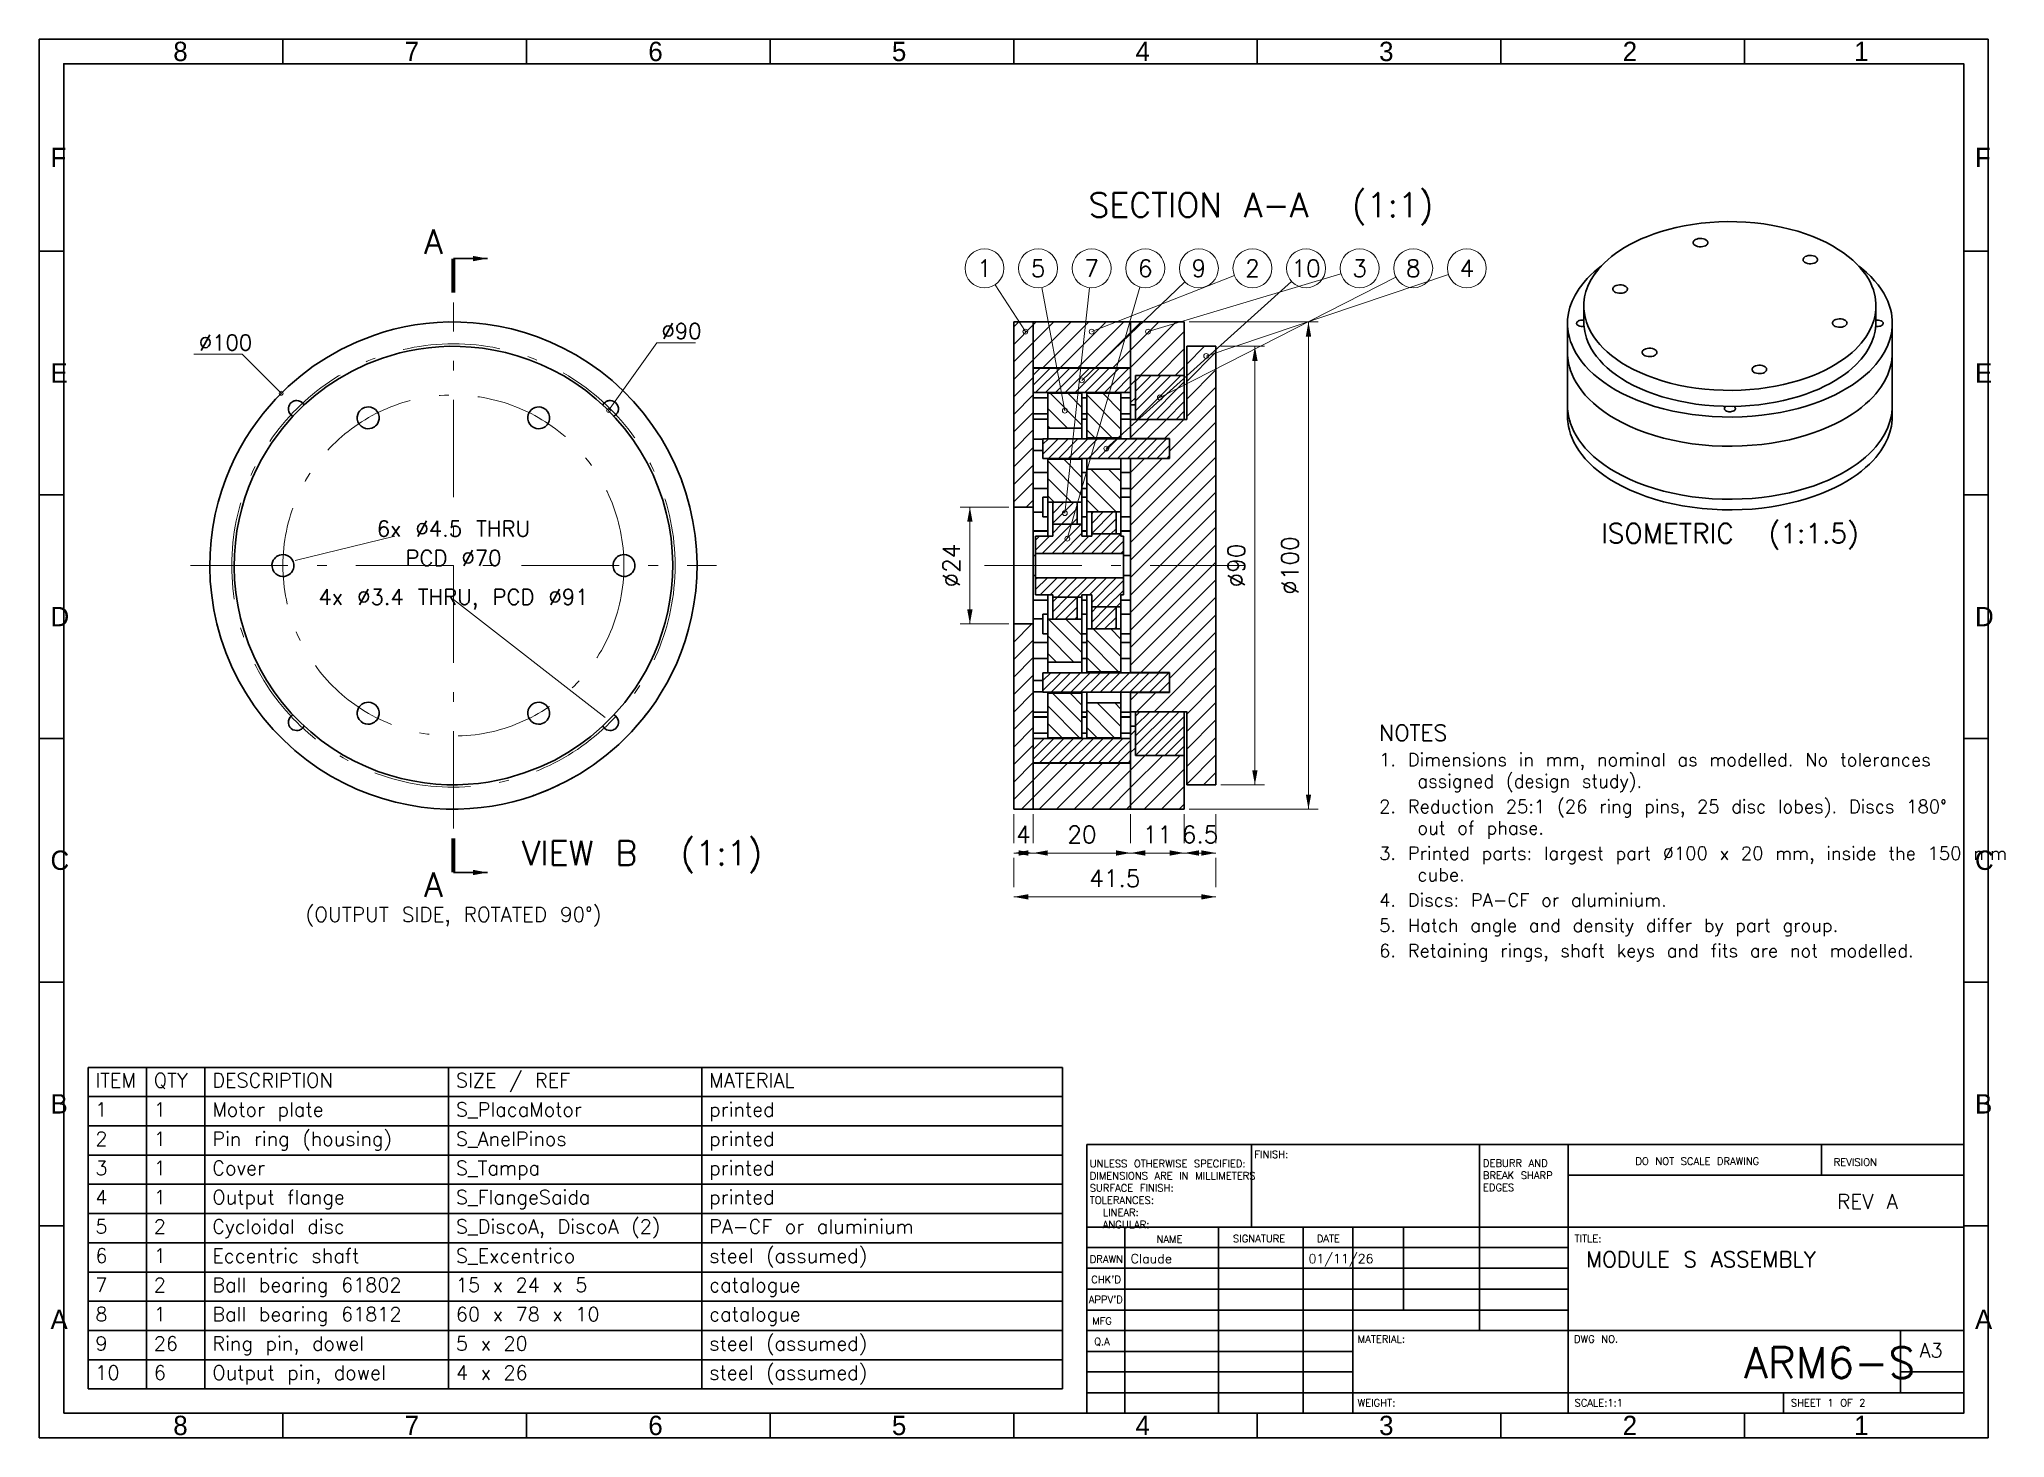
# Model space of a CAD drawing. Header units: millimetres. Extents: x 15 to 418, y 5 to 292.
import ezdxf
from ezdxf.enums import TextEntityAlignment as Align

# ---------------------------------------------------------------- set-up
doc = ezdxf.new("R2010")
doc.units = ezdxf.units.MM
doc.linetypes.add('CENTER', pattern=[34, 20, -6, 2, -6])
for name, color, linetype, lineweight in [('CENTER', 7, 'CENTER', 18), ('DIM', 7, 'Continuous', 18), ('FORMAT', 7, 'Continuous', 30), ('HATCH', 8, 'Continuous', 9), ('NOTES', 7, 'Continuous', 18), ('VISIBLE', 7, 'Continuous', 30)]:
    doc.layers.add(name, color=color, linetype=linetype, lineweight=lineweight)
doc.styles.add('SLDTEXTSTYLE0', font='txt.shx')

msp = doc.modelspace()

# ---------------------------------------------------------------- texts
at = {"layer": 'FORMAT', "style": 'SLDTEXTSTYLE0'}
for s, height, p in [('A', 5, (94, 248)), ('A', 5, (94, 116)), ('REV A', 3, (384, 52)), ('Claude', 1.9, (239, 40.8)), ('01/11/26', 1.9, (275.5, 40.8)), ('MODULE S ASSEMBLY', 3.2, (332.5, 40))]:
    msp.add_text(s, height=height, dxfattribs=at).set_placement(p)
at = {"layer": 'FORMAT', "char_height": 3.97, "attachment_point": 1}
for s, insert in [('8', (42.5, 291.5)), ('7', (90, 291.5)), ('6', (140, 291.5)), ('5', (190, 291.5)), ('4', (240, 291.5)), ('3', (290, 291.5)), ('2', (340, 291.5)), ('1', (387.5, 291.5)), ('F', (17.3, 269.75)), ('F', (412.3, 269.75)), ('E', (17.3, 225.5)), ('E', (412.3, 225.5)), ('D', (17.3, 175.5)), ('D', (412.3, 175.5)), ('C', (17.3, 125.5)), ('C', (412.3, 125.5)), ('B', (17.3, 75.5)), ('B', (412.3, 75.5)), ('A', (17.3, 31.25)), ('A', (412.3, 31.25)), ('8', (42.5, 9.5)), ('7', (90, 9.5)), ('6', (140, 9.5)), ('5', (190, 9.5)), ('4', (240, 9.5)), ('3', (290, 9.5)), ('2', (340, 9.5)), ('1', (387.5, 9.5))]:
    msp.add_mtext(s, dxfattribs=dict(at, insert=insert))
at = {"layer": 'FORMAT', "attachment_point": 1, "style": 'SLDTEXTSTYLE0'}
for s, insert, char_height in [('UNLESS OTHERWISE SPECIFIED:\\PDIMENSIONS ARE IN MILLIMETERS\\PSURFACE FINISH:\\PTOLERANCES:\\P  LINEAR:\\P  ANGULAR:', (230.6, 62), 1.5), ('FINISH:', (264.4, 63.9), 1.5), ('DEBURR AND\\PBREAK SHARP\\PEDGES', (311.3, 62.1), 1.5), ('DO NOT SCALE DRAWING', (342.6, 62.5), 1.5), ('REVISION', (383.3, 62.3), 1.5), ('NAME', (244.3, 46.5), 1.5), ('SIGNATURE', (260, 46.6), 1.5), ('DATE', (277.2, 46.6), 1.5), ('TITLE:', (330.1, 46.6), 1.5), ('DRAWN', (230.6, 42.4), 1.5), ("CHK'D", (230.9, 38.2), 1.5), ("APPV'D", (230.4, 34.1), 1.5), ('MFG', (231.1, 29.7), 1.5), ('Q.A', (231.5, 25.5), 1.5), ('MATERIAL:', (285.6, 26), 1.5), ('DWG NO.', (330, 26), 1.5), ('A3', (400.9, 24.4), 2.91), ('ARM6-S', (364.9, 23.6), 6.35), ('WEIGHT:', (285.6, 12.9), 1.5), ('SCALE:1:1', (330.1, 12.9), 1.5), ('SHEET 1 OF 2', (374.5, 12.9), 1.5)]:
    msp.add_mtext(s, dxfattribs=dict(at, insert=insert, char_height=char_height))
at = {"layer": 'NOTES', "style": 'SLDTEXTSTYLE0'}
for s, height, p in [('SECTION A-A  (1:1)', 5, (265.75, 254)), ('6x Ø4.5 THRU', 3.2, (100, 189)), ('ISOMETRIC  (1:1.5)', 4, (362, 187.42)), ('PCD Ø70', 3.2, (100, 183)), ('4x Ø3.4 THRU, PCD Ø91', 3.2, (100, 175)), ('4', 3.5, (217, 126)), ('20', 3.5, (229, 126)), ('11', 3.5, (244.5, 126)), ('6.5', 3.5, (253.25, 126)), ('41.5', 3.5, (235.75, 117)), ('(OUTPUT SIDE, ROTATED 90°)', 3, (100, 110))]:
    msp.add_text(s, height=height, dxfattribs=at).set_placement(p, align=Align.BOTTOM_CENTER)
for s, p in [('1', (209, 245)), ('5', (220, 245)), ('7', (231, 245)), ('6', (242, 245)), ('9', (253, 245)), ('2', (264, 245)), ('10', (275, 245)), ('3', (286, 245)), ('8', (297, 245)), ('4', (308, 245))]:
    msp.add_text(s, height=3.5, dxfattribs=at).set_placement(p, align=Align.MIDDLE_CENTER)
for s, height, p in [('Ø100', 3.2, (47.71, 228.16)), ('Ø90', 3.2, (142.72, 230.52)), ('NOTES', 3.3, (290, 148)), ('1. Dimensions in mm, nominal as modelled. No tolerances', 2.7, (290, 142.8)), ('   assigned (design study).', 2.7, (290, 138.4)), ('2. Reduction 25:1 (26 ring pins, 25 disc lobes). Discs 180°', 2.7, (290, 133.2)), ('   out of phase.', 2.7, (290, 128.8)), ('3. Printed parts: largest part Ø100 x 20 mm, inside the 150 mm', 2.7, (290, 123.6)), ('   cube.', 2.7, (290, 119.2)), ('4. Discs: PA-CF or aluminium.', 2.7, (290, 114)), ('5. Hatch angle and density differ by part group.', 2.7, (290, 108.8)), ('6. Retaining rings, shaft keys and fits are not modelled.', 2.7, (290, 103.6)), ('ITEM', 2.9, (26.5, 76.9)), ('QTY', 2.9, (38.5, 76.9)), ('DESCRIPTION', 2.9, (50.5, 76.9)), ('SIZE / REF', 2.9, (100.5, 76.9)), ('MATERIAL', 2.9, (152.5, 76.9)), ('1', 2.9, (26.5, 70.9)), ('1', 2.9, (38.5, 70.9)), ('Motor plate', 2.9, (50.5, 70.9)), ('S_PlacaMotor', 2.9, (100.5, 70.9)), ('printed', 2.9, (152.5, 70.9)), ('2', 2.9, (26.5, 64.9)), ('1', 2.9, (38.5, 64.9)), ('Pin ring (housing)', 2.9, (50.5, 64.9)), ('S_AnelPinos', 2.9, (100.5, 64.9)), ('printed', 2.9, (152.5, 64.9)), ('3', 2.9, (26.5, 58.9)), ('1', 2.9, (38.5, 58.9)), ('Cover', 2.9, (50.5, 58.9)), ('S_Tampa', 2.9, (100.5, 58.9)), ('printed', 2.9, (152.5, 58.9)), ('4', 2.9, (26.5, 52.9)), ('1', 2.9, (38.5, 52.9)), ('Output flange', 2.9, (50.5, 52.9)), ('S_FlangeSaida', 2.9, (100.5, 52.9)), ('printed', 2.9, (152.5, 52.9)), ('5', 2.9, (26.5, 46.9)), ('2', 2.9, (38.5, 46.9)), ('Cycloidal disc', 2.9, (50.5, 46.9)), ('S_DiscoA, DiscoA (2)', 2.9, (100.5, 46.9)), ('PA-CF or aluminium', 2.9, (152.5, 46.9)), ('6', 2.9, (26.5, 40.9)), ('1', 2.9, (38.5, 40.9)), ('Eccentric shaft', 2.9, (50.5, 40.9)), ('S_Excentrico', 2.9, (100.5, 40.9)), ('steel (assumed)', 2.9, (152.5, 40.9)), ('7', 2.9, (26.5, 34.9)), ('2', 2.9, (38.5, 34.9)), ('Ball bearing 61802', 2.9, (50.5, 34.9)), ('15 x 24 x 5', 2.9, (100.5, 34.9)), ('catalogue', 2.9, (152.5, 34.9)), ('8', 2.9, (26.5, 28.9)), ('1', 2.9, (38.5, 28.9)), ('Ball bearing 61812', 2.9, (50.5, 28.9)), ('60 x 78 x 10', 2.9, (100.5, 28.9)), ('catalogue', 2.9, (152.5, 28.9)), ('9', 2.9, (26.5, 22.9)), ('26', 2.9, (38.5, 22.9)), ('Ring pin, dowel', 2.9, (50.5, 22.9)), ('5 x 20', 2.9, (100.5, 22.9)), ('steel (assumed)', 2.9, (152.5, 22.9)), ('steel (assumed)', 2.9, (152.5, 16.9)), ('10', 2.9, (26.5, 16.9)), ('6', 2.9, (38.5, 16.9)), ('Output pin, dowel', 2.9, (50.5, 16.9)), ('4 x 26', 2.9, (100.5, 16.9))]:
    msp.add_text(s, height=height, dxfattribs=at).set_placement(p)
for s, p in [('Ø24', (205, 184)), ('Ø90', (263.5, 184)), ('Ø100', (274.5, 184))]:
    msp.add_text(s, height=3.5, rotation=90, dxfattribs=at).set_placement(p, align=Align.BOTTOM_CENTER)
msp.add_text('VIEW B  (1:1)', height=5, dxfattribs=at).set_placement((114, 121), align=Align.BOTTOM_LEFT)

# ---------------------------------------------------------------- hatches: boundary and pattern name
at = {"layer": 'HATCH'}
h = msp.add_hatch(dxfattribs=at)
h.set_pattern_fill('ANSI31', scale=0.8)
h.paths.add_polyline_path([(219, 196), (215, 196), (215, 234), (219, 234), (219, 196)])
h = msp.add_hatch(dxfattribs=at)
h.set_pattern_fill('ANSI31', scale=0.8)
h.paths.add_polyline_path([(239, 224.55), (219, 224.55), (219, 234), (239, 234), (239, 224.55)])
h = msp.add_hatch(dxfattribs=at)
h.set_pattern_fill('ANSI31', scale=0.8)
h.paths.add_polyline_path([(240, 217), (239, 217), (239, 234), (250, 234), (250, 223), (240, 223), (240, 217)])
h = msp.add_hatch(dxfattribs=at)
h.set_pattern_fill('ANSI31', scale=0.8)
h.paths.add_polyline_path([(256.5, 139), (250.5, 139), (250.5, 154), (239, 154), (239, 157.95), (247, 157.95), (247, 162.05), (239, 162.05), (239, 205.95), (247, 205.95), (247, 210.05), (239, 210.05), (239, 214), (250.5, 214), (250.5, 229), (256.5, 229), (256.5, 139)])
h = msp.add_hatch(dxfattribs=at)
h.set_pattern_fill('ANSI31', scale=0.45)
h.paths.add_polyline_path([(239, 219.5), (219, 219.5), (219, 224.5), (239, 224.5), (239, 219.5)])
h = msp.add_hatch(dxfattribs=at)
h.set_pattern_fill('ANSI31', scale=0.45)
h.paths.add_polyline_path([(250, 214), (240, 214), (240, 223), (250, 223), (250, 214)])
h = msp.add_hatch(dxfattribs=at)
h.set_pattern_fill('ANSI31', scale=0.8, angle=90)
h.paths.add_polyline_path([(229, 212.2), (222, 212.2), (222, 219.35), (229, 219.35), (229, 212.2)])
h = msp.add_hatch(dxfattribs=at)
h.set_pattern_fill('ANSI31', scale=0.8, angle=90)
h.paths.add_polyline_path([(237, 210.2), (230, 210.2), (230, 219.35), (237, 219.35), (237, 210.2)])
h = msp.add_hatch(dxfattribs=at)
h.set_pattern_fill('ANSI31', scale=0.45)
h.paths.add_polyline_path([(247, 206), (221, 206), (221, 210), (247, 210), (247, 206)])
h = msp.add_hatch(dxfattribs=at)
h.set_pattern_fill('ANSI31', scale=0.8, angle=90)
h.paths.add_polyline_path([(229, 197), (222, 197), (222, 205.8), (229, 205.8), (229, 197)])
h = msp.add_hatch(dxfattribs=at)
h.set_pattern_fill('ANSI31', scale=0.8, angle=90)
h.paths.add_polyline_path([(237, 195), (230, 195), (230, 203.8), (237, 203.8), (237, 195)])
h = msp.add_hatch(dxfattribs=at)
h.set_pattern_fill('ANSI31', scale=0.45)
h.paths.add_polyline_path([(228, 192.5), (223, 192.5), (223, 197), (228, 197), (228, 192.5)])
h = msp.add_hatch(dxfattribs=at)
h.set_pattern_fill('ANSI31', scale=0.45)
h.paths.add_polyline_path([(236, 190.5), (231, 190.5), (231, 195), (236, 195), (236, 190.5)])
h = msp.add_hatch(dxfattribs=at)
h.set_pattern_fill('ANSI31', scale=0.45)
h.paths.add_polyline_path([(237.5, 186.5), (219.5, 186.5), (219.5, 190), (223, 190), (223, 192.5), (229, 192.5), (229, 190), (231, 190), (231, 190.5), (237, 190.5), (237, 190), (237.5, 190), (237.5, 186.5)])
h = msp.add_hatch(dxfattribs=at)
h.set_pattern_fill('ANSI31', scale=0.45)
h.paths.add_polyline_path([(237, 175.5), (231, 175.5), (231, 178), (229, 178), (229, 177.5), (223, 177.5), (223, 178), (219.5, 178), (219.5, 181.5), (237.5, 181.5), (237.5, 178), (237, 178), (237, 175.5)])
h = msp.add_hatch(dxfattribs=at)
h.set_pattern_fill('ANSI31', scale=0.45)
h.paths.add_polyline_path([(228, 173), (223, 173), (223, 177.5), (228, 177.5), (228, 173)])
h = msp.add_hatch(dxfattribs=at)
h.set_pattern_fill('ANSI31', scale=0.45)
h.paths.add_polyline_path([(236, 171), (231, 171), (231, 175.5), (236, 175.5), (236, 171)])
h = msp.add_hatch(dxfattribs=at)
h.set_pattern_fill('ANSI31', scale=0.8)
h.paths.add_polyline_path([(219, 134), (215, 134), (215, 172), (219, 172), (219, 134)])
h = msp.add_hatch(dxfattribs=at)
h.set_pattern_fill('ANSI31', scale=0.8, angle=90)
h.paths.add_polyline_path([(229, 164.2), (222, 164.2), (222, 173), (229, 173), (229, 164.2)])
h = msp.add_hatch(dxfattribs=at)
h.set_pattern_fill('ANSI31', scale=0.8, angle=90)
h.paths.add_polyline_path([(237, 162.2), (230, 162.2), (230, 171), (237, 171), (237, 162.2)])
h = msp.add_hatch(dxfattribs=at)
h.set_pattern_fill('ANSI31', scale=0.45)
h.paths.add_polyline_path([(247, 158), (221, 158), (221, 162), (247, 162), (247, 158)])
h = msp.add_hatch(dxfattribs=at)
h.set_pattern_fill('ANSI31', scale=0.8, angle=90)
h.paths.add_polyline_path([(229, 148.65), (222, 148.65), (222, 157.8), (229, 157.8), (229, 148.65)])
h = msp.add_hatch(dxfattribs=at)
h.set_pattern_fill('ANSI31', scale=0.8, angle=90)
h.paths.add_polyline_path([(237, 148.65), (230, 148.65), (230, 155.8), (237, 155.8), (237, 148.65)])
h = msp.add_hatch(dxfattribs=at)
h.set_pattern_fill('ANSI31', scale=0.45)
h.paths.add_polyline_path([(250, 145), (240, 145), (240, 154), (250, 154), (250, 145)])
h = msp.add_hatch(dxfattribs=at)
h.set_pattern_fill('ANSI31', scale=0.8)
h.paths.add_polyline_path([(250, 134), (239, 134), (239, 151), (240, 151), (240, 145), (250, 145), (250, 134)])
h = msp.add_hatch(dxfattribs=at)
h.set_pattern_fill('ANSI31', scale=0.45)
h.paths.add_polyline_path([(239, 143.5), (219, 143.5), (219, 148.5), (239, 148.5), (239, 143.5)])
h = msp.add_hatch(dxfattribs=at)
h.set_pattern_fill('ANSI31', scale=0.8)
h.paths.add_polyline_path([(239, 134), (219, 134), (219, 143.45), (239, 143.45), (239, 134)])

# ---------------------------------------------------------------- linework, layer by layer
at = {"layer": 'CENTER'}
for p, q in [((100, 130), (100, 238)), ((46, 184), (154, 184)), ((209, 184), (262.5, 184))]:
    msp.add_line(p, q, dxfattribs=at)
for radius in [45.5, 35]:
    msp.add_circle((100, 184), radius, dxfattribs=at)
at = {"layer": 'DIM'}
for p, q in [((250.11, 242.23), (229, 222)), ((260.28, 243.53), (231, 232)), ((272.03, 242.32), (234, 208)), ((282.17, 243.85), (242.57, 232)), ((293.44, 243.18), (245, 218.5)), ((304.21, 243.72), (254.5, 227)), ((211.17, 241.64), (217.4, 232)), ((220.74, 241.07), (225.5, 215.78)), ((230.56, 241.02), (225.5, 194.75)), ((240.89, 241.16), (226, 189.5)), ((251, 234), (277.5, 234)), ((275.5, 134), (275.5, 234)), ((56.64, 227.36), (46.71, 227.36)), ((64.64, 219.36), (56.64, 227.36)), ((131.82, 215.82), (141.72, 229.72)), ((141.72, 229.72), (149.67, 229.72)), ((257.5, 229), (266.5, 229)), ((264.5, 139), (264.5, 229)), ((214, 196), (204, 196)), ((206, 172), (206, 196)), ((88, 190), (67.5, 185)), ((100, 177), (131.17, 152.83)), ((214, 172), (204, 172)), ((257.5, 139), (266.5, 139)), ((251, 134), (277.5, 134)), ((215, 133), (215, 127)), ((219, 133), (219, 127)), ((239, 133), (239, 127)), ((250, 133), (250, 127)), ((256.5, 133), (256.5, 127)), ((215, 125), (219, 125)), ((215, 124), (215, 118)), ((219, 125), (239, 125)), ((239, 125), (250, 125)), ((250, 125), (256.5, 125)), ((256.5, 124), (256.5, 118)), ((215, 116), (256.5, 116))]:
    msp.add_line(p, q, dxfattribs=at)
for centre, radius in [((209, 245), 4), ((220, 245), 4), ((231, 245), 4), ((242, 245), 4), ((253, 245), 4), ((264, 245), 4), ((275, 245), 4), ((286, 245), 4), ((297, 245), 4), ((308, 245), 4), ((217.4, 232), 0.5), ((231, 232), 0.5), ((242.57, 232), 0.5), ((254.5, 227), 0.5), ((229, 222), 0.5), ((64.64, 219.36), 0.4), ((245, 218.5), 0.5), ((131.82, 215.82), 0.4), ((225.5, 215.78), 0.5), ((234, 208), 0.5), ((225.5, 194.75), 0.5), ((226, 189.5), 0.5)]:
    msp.add_circle(centre, radius, dxfattribs=at)
for points in [[(275.5, 234), (274.95, 231), (276.05, 231)], [(264.5, 229), (263.95, 226), (265.05, 226)], [(206, 196), (205.45, 193), (206.55, 193)], [(206, 172), (206.55, 175), (205.45, 175)], [(264.5, 139), (265.05, 142), (263.95, 142)], [(275.5, 134), (276.05, 137), (274.95, 137)], [(215, 125), (218, 124.45), (218, 125.55)], [(219, 125), (216, 125.55), (216, 124.45)], [(219, 125), (222, 124.45), (222, 125.55)], [(239, 125), (236, 125.55), (236, 124.45)], [(239, 125), (242, 124.45), (242, 125.55)], [(250, 125), (247, 125.55), (247, 124.45)], [(250, 125), (253, 124.45), (253, 125.55)], [(256.5, 125), (253.5, 125.55), (253.5, 124.45)], [(215, 116), (218, 115.45), (218, 116.55)], [(256.5, 116), (253.5, 116.55), (253.5, 115.45)]]:
    msp.add_solid(points, dxfattribs=at)
at = {"layer": 'FORMAT'}
for p, q in [((65, 287), (65, 292)), ((115, 287), (115, 292)), ((165, 287), (165, 292)), ((215, 287), (215, 292)), ((265, 287), (265, 292)), ((315, 287), (315, 292)), ((365, 287), (365, 292)), ((20, 248.5), (15, 248.5)), ((100, 247), (107, 247)), ((410, 248.5), (415, 248.5)), ((20, 198.5), (15, 198.5)), ((410, 198.5), (415, 198.5)), ((20, 148.5), (15, 148.5)), ((410, 148.5), (415, 148.5)), ((100, 121), (107, 121)), ((20, 98.5), (15, 98.5)), ((410, 98.5), (415, 98.5)), ((25, 81), (225, 81)), ((25, 81), (25, 15)), ((37, 81), (37, 15)), ((49, 81), (49, 15)), ((99, 81), (99, 15)), ((151, 81), (151, 15)), ((225, 81), (225, 15)), ((25, 75), (225, 75)), ((25, 69), (225, 69)), ((230, 65.2), (410, 65.2)), ((230, 65.2), (230, 10)), ((263.8, 48.2), (263.8, 65.2)), ((310.6, 65.2), (310.6, 27)), ((328.8, 65.2), (328.8, 10)), ((380.8, 58.9), (380.8, 65.2)), ((25, 63), (225, 63)), ((25, 57), (225, 57)), ((328.8, 58.9), (410, 58.9)), ((20, 48.5), (15, 48.5)), ((25, 51), (225, 51)), ((410, 48.5), (415, 48.5)), ((25, 45), (225, 45)), ((230, 48.2), (410, 48.2)), ((237.8, 48.2), (237.8, 10)), ((257, 48.2), (257, 10)), ((274.4, 48.2), (274.4, 10)), ((284.6, 10), (284.6, 48.2)), ((295, 31.2), (295, 48.2)), ((230, 44), (328.8, 44)), ((25, 39), (225, 39)), ((230, 39.8), (328.8, 39.8)), ((25, 33), (225, 33)), ((230, 35.5), (328.8, 35.5)), ((230, 31.2), (328.8, 31.2)), ((25, 27), (225, 27)), ((230, 27), (410, 27)), ((397, 14.2), (397, 27)), ((25, 21), (225, 21)), ((230, 22.7), (284.6, 22.7)), ((230, 18.5), (284.6, 18.5)), ((397, 18.5), (410, 18.5)), ((25, 15), (225, 15)), ((230, 14.2), (410, 14.2)), ((373, 10), (373, 14.2)), ((65, 10), (65, 5)), ((115, 10), (115, 5)), ((165, 10), (165, 5)), ((215, 10), (215, 5)), ((265, 10), (265, 5)), ((315, 10), (315, 5)), ((365, 10), (365, 5))]:
    msp.add_line(p, q, dxfattribs=at)
for points in [[(15, 5), (415, 5), (415, 292), (15, 292)], [(20, 10), (410, 10), (410, 287), (20, 287)]]:
    msp.add_lwpolyline(points, close=True, dxfattribs=at)
at = {"layer": 'FORMAT', "const_width": 0.8}
for points in [[(100, 240), (100, 247)], [(100, 128), (100, 121)]]:
    msp.add_lwpolyline(points, dxfattribs=at)
at = {"layer": 'FORMAT'}
for points in [[(107, 247), (104, 247.55), (104, 246.45)], [(107, 121), (104, 121.55), (104, 120.45)]]:
    msp.add_solid(points, dxfattribs=at)
at = {"layer": 'VISIBLE'}
for p, q in [((354.33, 254), (356.09, 254.24)), ((356.09, 254.24), (357.88, 254.41)), ((357.88, 254.41), (359.71, 254.53)), ((359.71, 254.53), (361.56, 254.58)), ((361.56, 254.58), (363.42, 254.56)), ((363.42, 254.56), (365.29, 254.47)), ((365.29, 254.47), (367.14, 254.32)), ((367.14, 254.32), (368.98, 254.1)), ((341.44, 249.87), (342.57, 250.45)), ((342.57, 250.45), (343.78, 251.02)), ((343.78, 251.02), (345.07, 251.56)), ((345.07, 251.56), (346.44, 252.07)), ((346.44, 252.07), (347.88, 252.54)), ((347.88, 252.54), (349.4, 252.98)), ((349.4, 252.98), (350.98, 253.37)), ((350.98, 253.37), (352.63, 253.71)), ((352.63, 253.71), (354.33, 254)), ((354.46, 250.3), (354.48, 250.42)), ((354.46, 250.3), (354.47, 250.17)), ((354.47, 250.17), (354.52, 250.03)), ((354.47, 250.17), (354.52, 250.03)), ((354.48, 250.42), (354.53, 250.53)), ((354.53, 250.53), (354.61, 250.65)), ((354.61, 250.65), (354.75, 250.78)), ((354.75, 250.78), (354.93, 250.9)), ((354.93, 250.9), (355.18, 251.01)), ((355.18, 251.01), (355.49, 251.09)), ((355.49, 251.09), (355.85, 251.13)), ((355.85, 251.13), (356.22, 251.12)), ((356.22, 251.12), (356.57, 251.06)), ((356.57, 251.06), (356.88, 250.95)), ((356.88, 250.95), (357.13, 250.81)), ((357.13, 250.81), (357.3, 250.66)), ((357.3, 250.66), (357.4, 250.51)), ((357.39, 250.01), (357.44, 250.12)), ((357.4, 250.51), (357.45, 250.37)), ((357.44, 250.12), (357.46, 250.24)), ((357.45, 250.37), (357.46, 250.24)), ((368.98, 254.1), (370.78, 253.82)), ((370.78, 253.82), (372.55, 253.47)), ((372.55, 253.47), (374.26, 253.06)), ((374.26, 253.06), (375.91, 252.6)), ((375.91, 252.6), (377.5, 252.09)), ((377.5, 252.09), (379.01, 251.52)), ((379.01, 251.52), (380.45, 250.92)), ((380.45, 250.92), (381.8, 250.27)), ((381.8, 250.27), (383.06, 249.59)), ((335.07, 244.89), (336.25, 246.14)), ((336.25, 246.14), (336.93, 246.77)), ((336.93, 246.77), (337.69, 247.4)), ((337.69, 247.4), (338.51, 248.03)), ((338.51, 248.03), (339.41, 248.66)), ((339.41, 248.66), (340.39, 249.27)), ((340.39, 249.27), (341.44, 249.87)), ((354.52, 250.03), (354.62, 249.88)), ((354.62, 249.88), (354.8, 249.72)), ((354.8, 249.72), (355.04, 249.59)), ((355.04, 249.59), (355.35, 249.48)), ((355.35, 249.48), (355.7, 249.42)), ((355.7, 249.42), (356.08, 249.41)), ((356.08, 249.41), (356.43, 249.45)), ((356.43, 249.45), (356.74, 249.53)), ((356.74, 249.53), (356.99, 249.64)), ((356.99, 249.64), (357.18, 249.76)), ((357.18, 249.76), (357.31, 249.89)), ((357.31, 249.89), (357.39, 250.01)), ((357.31, 249.89), (357.39, 250.01)), ((377, 246.82), (377.02, 246.93)), ((377, 246.82), (377.01, 246.69)), ((377.01, 246.69), (377.06, 246.54)), ((377.01, 246.69), (377.06, 246.54)), ((377.02, 246.93), (377.07, 247.04)), ((377.06, 246.54), (377.16, 246.39)), ((377.07, 247.04), (377.15, 247.16)), ((377.15, 247.16), (377.28, 247.29)), ((377.16, 246.39), (377.33, 246.24)), ((377.28, 247.29), (377.47, 247.41)), ((377.33, 246.24), (377.58, 246.1)), ((377.47, 247.41), (377.72, 247.52)), ((377.58, 246.1), (377.89, 245.99)), ((377.72, 247.52), (378.03, 247.6)), ((378.03, 247.6), (378.38, 247.65)), ((378.38, 247.65), (378.76, 247.64)), ((378.76, 247.64), (379.11, 247.57)), ((379.11, 247.57), (379.42, 247.47)), ((379.28, 246.04), (379.53, 246.15)), ((379.42, 247.47), (379.66, 247.33)), ((379.53, 246.15), (379.71, 246.28)), ((379.66, 247.33), (379.84, 247.18)), ((379.71, 246.28), (379.85, 246.4)), ((379.84, 247.18), (379.94, 247.02)), ((379.85, 246.4), (379.93, 246.52)), ((379.85, 246.4), (379.93, 246.52)), ((379.93, 246.52), (379.98, 246.63)), ((379.93, 246.52), (379.98, 246.63)), ((379.94, 247.02), (379.99, 246.88)), ((379.98, 246.63), (380, 246.75)), ((379.99, 246.88), (380, 246.75)), ((383.06, 249.59), (384.23, 248.89)), ((384.23, 248.89), (385.31, 248.16)), ((385.31, 248.16), (386.3, 247.41)), ((386.3, 247.41), (387.2, 246.66)), ((387.2, 246.66), (388.01, 245.89)), ((331.03, 240.83), (332.07, 242.19)), ((332.07, 242.19), (332.69, 242.89)), ((332.69, 242.89), (333.38, 243.59)), ((332.84, 241.32), (333.39, 242.47)), ((333.38, 243.59), (334.15, 244.29)), ((333.39, 242.47), (334.12, 243.66)), ((334.12, 243.66), (335.07, 244.89)), ((334.15, 244.29), (334.99, 244.99)), ((334.99, 244.99), (335.63, 245.48)), ((377.89, 245.99), (378.24, 245.93)), ((378.24, 245.93), (378.61, 245.92)), ((378.61, 245.92), (378.97, 245.96)), ((378.97, 245.96), (379.28, 246.04)), ((388.01, 245.89), (388.73, 245.12)), ((388.45, 245.42), (389, 245.01)), ((388.73, 245.12), (389.37, 244.35)), ((389, 245.01), (390, 244.16)), ((389.37, 244.35), (389.93, 243.58)), ((389.93, 243.58), (390.41, 242.82)), ((390, 244.16), (390.9, 243.31)), ((390.41, 242.82), (390.82, 242.06)), ((390.82, 242.06), (391.16, 241.32)), ((390.9, 243.31), (391.7, 242.45)), ((391.7, 242.45), (392.41, 241.6)), ((329.16, 237.02), (329.6, 238.23)), ((329.6, 238.23), (330.21, 239.51)), ((330.21, 239.51), (331.03, 240.83)), ((332.02, 237.94), (332.17, 239.12)), ((332.17, 239.12), (332.44, 240.23)), ((332.44, 240.23), (332.84, 241.32)), ((337.96, 240.78), (337.98, 240.89)), ((337.96, 240.78), (337.97, 240.65)), ((337.97, 240.65), (338.02, 240.5)), ((337.97, 240.65), (338.02, 240.5)), ((337.98, 240.89), (338.03, 241)), ((338.02, 240.5), (338.13, 240.35)), ((338.03, 241), (338.12, 241.12)), ((338.12, 241.12), (338.25, 241.25)), ((338.13, 240.35), (338.3, 240.2)), ((338.25, 241.25), (338.43, 241.37)), ((338.3, 240.2), (338.54, 240.06)), ((338.43, 241.37), (338.68, 241.48)), ((338.54, 240.06), (338.85, 239.95)), ((338.68, 241.48), (338.99, 241.57)), ((338.85, 239.95), (339.2, 239.89)), ((338.99, 241.57), (339.35, 241.61)), ((339.2, 239.89), (339.58, 239.88)), ((339.35, 241.61), (339.72, 241.6)), ((339.58, 239.88), (339.93, 239.92)), ((339.72, 241.6), (340.08, 241.53)), ((339.93, 239.92), (340.24, 240)), ((340.08, 241.53), (340.38, 241.43)), ((340.24, 240), (340.49, 240.11)), ((340.38, 241.43), (340.63, 241.29)), ((340.49, 240.11), (340.68, 240.24)), ((340.63, 241.29), (340.8, 241.14)), ((340.68, 240.24), (340.81, 240.36)), ((340.8, 241.14), (340.9, 240.98)), ((340.81, 240.36), (340.89, 240.48)), ((340.81, 240.36), (340.89, 240.48)), ((340.89, 240.48), (340.94, 240.59)), ((340.9, 240.98), (340.95, 240.84)), ((340.94, 240.59), (340.96, 240.71)), ((340.95, 240.84), (340.96, 240.71)), ((391.16, 241.32), (391.44, 240.59)), ((391.44, 240.59), (391.81, 239.18)), ((391.81, 239.18), (391.98, 237.84)), ((392.41, 241.6), (393.03, 240.74)), ((393.03, 240.74), (393.57, 239.9)), ((393.57, 239.9), (394.02, 239.06)), ((394.02, 239.06), (394.4, 238.24)), ((394.4, 238.24), (394.71, 237.43)), ((96.65, 233.89), (99.05, 233.99)), ((101.52, 233.98), (99.05, 233.99)), ((104.05, 233.84), (101.52, 233.98)), ((104.05, 233.84), (101.52, 233.98)), ((215, 234), (250, 234)), ((215, 234), (215, 134)), ((219, 234), (219, 148.5)), ((239, 234), (239, 210)), ((250, 234), (250, 214)), ((328.69, 234.47), (328.86, 235.79)), ((328.69, 233.07), (328.69, 234.47)), ((328.86, 235.79), (329.16, 237.02)), ((330.59, 233.92), (330.65, 234.01)), ((330.65, 234.01), (330.75, 234.1)), ((330.75, 234.1), (330.89, 234.19)), ((330.89, 234.19), (331.08, 234.28)), ((331.08, 234.28), (331.32, 234.34)), ((331.32, 234.34), (331.58, 234.37)), ((331.58, 234.37), (331.86, 234.36)), ((331.86, 234.36), (332.02, 234.34)), ((332.02, 236.67), (332.02, 237.94)), ((332.02, 233.4), (332.02, 236.67)), ((332.02, 236.67), (332.19, 235.33)), ((332.19, 235.33), (332.56, 233.92)), ((383.06, 233.92), (383.11, 234.03)), ((383.11, 234.03), (383.19, 234.15)), ((383.19, 234.15), (383.32, 234.28)), ((383.32, 234.28), (383.51, 234.4)), ((383.51, 234.4), (383.76, 234.51)), ((383.76, 234.51), (384.07, 234.59)), ((384.07, 234.59), (384.42, 234.63)), ((384.42, 234.63), (384.8, 234.62)), ((384.8, 234.62), (385.15, 234.56)), ((385.15, 234.56), (385.46, 234.45)), ((385.46, 234.45), (385.7, 234.32)), ((385.7, 234.32), (385.87, 234.16)), ((385.87, 234.16), (385.98, 234.01)), ((385.98, 234.01), (386.03, 233.87)), ((391.16, 233.19), (391.56, 234.29)), ((391.56, 234.29), (391.83, 235.39)), ((391.83, 235.39), (391.98, 236.58)), ((391.98, 234.58), (391.98, 237.84)), ((391.98, 236.58), (391.98, 237.84)), ((391.98, 233.31), (391.98, 234.58)), ((391.98, 234.34), (392.24, 234.37)), ((392.24, 234.37), (392.52, 234.36)), ((392.52, 234.36), (392.79, 234.32)), ((392.79, 234.32), (393.03, 234.23)), ((393.03, 234.23), (393.21, 234.13)), ((393.21, 234.13), (393.34, 234.02)), ((393.34, 234.02), (393.42, 233.9)), ((394.71, 237.43), (394.95, 236.63)), ((394.95, 236.63), (395.13, 235.86)), ((395.13, 235.86), (395.31, 234.37)), ((395.31, 215.32), (395.31, 234.37)), ((395.31, 232.97), (395.31, 234.37)), ((80.21, 229.92), (83.83, 231.31)), ((83.83, 231.31), (85.77, 231.93)), ((85.77, 231.93), (87.78, 232.48)), ((87.78, 232.48), (89.88, 232.97)), ((89.88, 232.97), (92.06, 233.37)), ((92.06, 233.37), (94.32, 233.68)), ((94.32, 233.68), (96.65, 233.89)), ((106.62, 233.56), (104.05, 233.84)), ((106.62, 233.56), (104.05, 233.84)), ((106.62, 233.56), (104.05, 233.84)), ((106.62, 233.56), (104.05, 233.84)), ((109.24, 233.14), (106.62, 233.56)), ((109.24, 233.14), (106.62, 233.56)), ((109.24, 233.14), (106.62, 233.56)), ((109.24, 233.14), (106.62, 233.56)), ((111.89, 232.56), (109.24, 233.14)), ((111.89, 232.56), (109.24, 233.14)), ((111.89, 232.56), (109.24, 233.14)), ((114.56, 231.83), (111.89, 232.56)), ((114.56, 231.83), (111.89, 232.56)), ((114.56, 231.83), (111.89, 232.56)), ((114.56, 231.83), (111.89, 232.56)), ((117.23, 230.94), (114.56, 231.83)), ((117.23, 230.94), (114.56, 231.83)), ((117.23, 230.94), (114.56, 231.83)), ((117.23, 230.94), (114.56, 231.83)), ((119.9, 229.87), (117.23, 230.94)), ((119.9, 229.87), (117.23, 230.94)), ((119.9, 229.87), (117.23, 230.94)), ((119.9, 229.87), (117.23, 230.94)), ((328.69, 214.02), (328.69, 233.07)), ((328.69, 233.07), (328.87, 231.58)), ((328.87, 231.58), (329.05, 230.8)), ((329.05, 230.8), (329.29, 230.01)), ((329.29, 230.01), (329.6, 229.2)), ((330.54, 233.74), (330.55, 233.83)), ((330.54, 233.74), (330.54, 233.65)), ((330.54, 233.65), (330.58, 233.54)), ((330.54, 233.65), (330.58, 233.54)), ((330.55, 233.83), (330.59, 233.92)), ((330.58, 233.54), (330.66, 233.42)), ((330.66, 233.42), (330.79, 233.31)), ((330.79, 233.31), (330.97, 233.2)), ((330.97, 233.2), (331.21, 233.12)), ((331.21, 233.12), (331.48, 233.07)), ((331.48, 233.07), (331.76, 233.07)), ((331.76, 233.07), (332.02, 233.1)), ((332.02, 233.4), (332.19, 232.06)), ((332.02, 233.1), (332.05, 233.1)), ((332.19, 232.06), (332.56, 230.65)), ((332.56, 233.92), (332.84, 233.19)), ((332.56, 230.65), (332.84, 229.92)), ((332.84, 233.19), (333.18, 232.45)), ((333.18, 232.45), (333.59, 231.7)), ((333.59, 231.7), (334.07, 230.93)), ((334.07, 230.93), (334.63, 230.16)), ((334.63, 230.16), (335.27, 229.39)), ((383.04, 233.8), (383.06, 233.92)), ((383.04, 233.8), (383.05, 233.67)), ((383.05, 233.67), (383.1, 233.53)), ((383.05, 233.67), (383.1, 233.53)), ((383.1, 233.53), (383.2, 233.38)), ((383.2, 233.38), (383.37, 233.22)), ((383.37, 233.22), (383.62, 233.09)), ((383.62, 233.09), (383.92, 232.98)), ((383.92, 232.98), (384.28, 232.92)), ((384.28, 232.92), (384.65, 232.91)), ((384.65, 232.91), (385.01, 232.95)), ((385.01, 232.95), (385.32, 233.03)), ((385.32, 233.03), (385.57, 233.14)), ((385.57, 233.14), (385.75, 233.26)), ((385.75, 233.26), (385.88, 233.39)), ((385.88, 233.39), (385.97, 233.51)), ((385.88, 233.39), (385.97, 233.51)), ((385.97, 233.51), (386.02, 233.62)), ((386.02, 233.62), (386.04, 233.74)), ((386.03, 233.87), (386.04, 233.74)), ((388.93, 229.63), (389.88, 230.86)), ((389.88, 230.86), (390.61, 232.05)), ((390.61, 232.05), (391.16, 233.19)), ((391.16, 229.93), (391.56, 231.02)), ((391.56, 231.02), (391.83, 232.13)), ((391.83, 232.13), (391.98, 233.31)), ((391.95, 233.11), (392.14, 233.07)), ((392.14, 233.07), (392.42, 233.07)), ((392.42, 233.07), (392.68, 233.1)), ((392.68, 233.1), (392.92, 233.16)), ((392.92, 233.16), (393.11, 233.24)), ((393.11, 233.24), (393.25, 233.34)), ((393.25, 233.34), (393.35, 233.43)), ((393.25, 233.34), (393.35, 233.43)), ((393.35, 233.43), (393.41, 233.52)), ((393.35, 233.43), (393.41, 233.52)), ((393.41, 233.52), (393.45, 233.61)), ((393.42, 233.9), (393.46, 233.79)), ((393.45, 233.61), (393.46, 233.69)), ((393.46, 233.79), (393.46, 233.69)), ((394.4, 229.2), (394.84, 230.42)), ((394.84, 230.42), (395.14, 231.65)), ((395.14, 231.65), (395.31, 232.97)), ((71.23, 224.89), (73.92, 226.66)), ((73.92, 226.66), (76.91, 228.35)), ((76.91, 228.35), (80.21, 229.92)), ((82.19, 225.32), (85.45, 226.58)), ((85.45, 226.58), (89, 227.64)), ((89, 227.64), (90.89, 228.07)), ((90.89, 228.07), (92.85, 228.43)), ((92.85, 228.43), (94.88, 228.71)), ((94.88, 228.71), (96.98, 228.9)), ((96.98, 228.9), (99.15, 228.99)), ((101.37, 228.98), (99.15, 228.99)), ((103.64, 228.85), (101.37, 228.98)), ((105.96, 228.6), (103.64, 228.85)), ((105.96, 228.6), (103.64, 228.85)), ((108.32, 228.22), (105.96, 228.6)), ((110.7, 227.71), (108.32, 228.22)), ((113.11, 227.05), (110.7, 227.71)), ((113.11, 227.05), (110.7, 227.71)), ((115.51, 226.24), (113.11, 227.05)), ((115.51, 226.24), (113.11, 227.05)), ((117.91, 225.28), (115.51, 226.24)), ((117.91, 225.28), (115.51, 226.24)), ((122.54, 228.63), (119.9, 229.87)), ((122.54, 228.63), (119.9, 229.87)), ((122.54, 228.63), (119.9, 229.87)), ((122.54, 228.63), (119.9, 229.87)), ((125.15, 227.22), (122.54, 228.63)), ((125.15, 227.22), (122.54, 228.63)), ((125.15, 227.22), (122.54, 228.63)), ((125.15, 227.22), (122.54, 228.63)), ((127.69, 225.63), (125.15, 227.22)), ((127.69, 225.63), (125.15, 227.22)), ((127.69, 225.63), (125.15, 227.22)), ((127.69, 225.63), (125.15, 227.22)), ((250.5, 229), (256.5, 229)), ((250.5, 229), (250.5, 214)), ((256.5, 229), (256.5, 139)), ((328.69, 227.08), (328.87, 225.59)), ((329.6, 229.2), (329.98, 228.38)), ((329.98, 228.38), (330.43, 227.54)), ((330.43, 227.54), (330.97, 226.69)), ((330.97, 226.69), (331.59, 225.84)), ((332.84, 229.92), (333.18, 229.18)), ((333.18, 229.18), (333.59, 228.43)), ((333.59, 228.43), (334.07, 227.67)), ((334.07, 227.67), (334.63, 226.9)), ((334.63, 226.9), (335.27, 226.13)), ((335.27, 229.39), (335.99, 228.62)), ((335.27, 226.13), (335.99, 225.36)), ((335.99, 228.62), (336.8, 227.86)), ((336.8, 227.86), (337.7, 227.1)), ((337.7, 227.1), (338.69, 226.35)), ((338.69, 226.35), (339.77, 225.62)), ((344, 227.76), (344.02, 227.88)), ((344, 227.76), (344.01, 227.63)), ((344.01, 227.63), (344.06, 227.49)), ((344.01, 227.63), (344.06, 227.49)), ((344.02, 227.88), (344.07, 227.99)), ((344.06, 227.49), (344.16, 227.34)), ((344.07, 227.99), (344.15, 228.11)), ((344.15, 228.11), (344.29, 228.24)), ((344.16, 227.34), (344.34, 227.19)), ((344.29, 228.24), (344.47, 228.36)), ((344.34, 227.19), (344.58, 227.05)), ((344.47, 228.36), (344.72, 228.47)), ((344.58, 227.05), (344.89, 226.94)), ((344.72, 228.47), (345.03, 228.55)), ((344.89, 226.94), (345.24, 226.88)), ((345.03, 228.55), (345.39, 228.59)), ((345.24, 226.88), (345.62, 226.87)), ((345.39, 228.59), (345.76, 228.58)), ((345.62, 226.87), (345.97, 226.91)), ((345.76, 228.58), (346.11, 228.52)), ((345.97, 226.91), (346.28, 226.99)), ((346.11, 228.52), (346.42, 228.41)), ((346.28, 226.99), (346.53, 227.1)), ((346.42, 228.41), (346.67, 228.28)), ((346.53, 227.1), (346.72, 227.22)), ((346.67, 228.28), (346.84, 228.12)), ((346.72, 227.22), (346.85, 227.35)), ((346.84, 228.12), (346.94, 227.97)), ((346.85, 227.35), (346.93, 227.47)), ((346.85, 227.35), (346.93, 227.47)), ((346.93, 227.47), (346.98, 227.58)), ((346.94, 227.97), (346.99, 227.83)), ((346.98, 227.58), (347, 227.7)), ((346.99, 227.83), (347, 227.7)), ((384.59, 225.86), (385.49, 226.48)), ((385.49, 226.48), (386.31, 227.11)), ((386.31, 227.11), (387.07, 227.74)), ((387.07, 227.74), (387.75, 228.37)), ((387.75, 228.37), (388.93, 229.63)), ((387.75, 225.11), (388.93, 226.36)), ((388.93, 226.36), (389.88, 227.59)), ((389.88, 227.59), (390.61, 228.78)), ((390.61, 228.78), (391.16, 229.93)), ((391.93, 225.24), (392.97, 226.61)), ((392.97, 226.61), (393.79, 227.93)), ((393.79, 227.93), (394.4, 229.2)), ((395.14, 225.66), (395.31, 226.98)), ((395.31, 226.98), (395.31, 228.38)), ((66.06, 220.71), (68.65, 222.95)), ((68.65, 222.95), (71.23, 224.89)), ((74.11, 220.8), (76.53, 222.4)), ((76.53, 222.4), (79.22, 223.92)), ((79.22, 223.92), (82.19, 225.32)), ((120.29, 224.17), (117.91, 225.28)), ((120.29, 224.17), (117.91, 225.28)), ((122.63, 222.9), (120.29, 224.17)), ((122.63, 222.9), (120.29, 224.17)), ((124.92, 221.47), (122.63, 222.9)), ((124.92, 221.47), (122.63, 222.9)), ((130.17, 223.87), (127.69, 225.63)), ((130.17, 223.87), (127.69, 225.63)), ((130.17, 223.87), (127.69, 225.63)), ((130.17, 223.87), (127.69, 225.63)), ((132.55, 221.95), (130.17, 223.87)), ((132.55, 221.95), (130.17, 223.87)), ((132.55, 221.95), (130.17, 223.87)), ((132.55, 221.95), (130.17, 223.87)), ((134.83, 219.87), (132.55, 221.95)), ((134.83, 219.87), (132.55, 221.95)), ((134.83, 219.87), (132.55, 221.95)), ((134.83, 219.87), (132.55, 221.95)), ((219, 224.55), (239, 224.55)), ((219, 224.5), (239, 224.5)), ((240, 223), (250, 223)), ((240, 223), (240, 214)), ((328.87, 225.59), (329.05, 224.81)), ((329.05, 224.81), (329.29, 224.02)), ((329.29, 224.02), (329.6, 223.21)), ((329.6, 223.21), (329.98, 222.39)), ((329.98, 222.39), (330.43, 221.55)), ((331.59, 225.84), (332.3, 224.98)), ((332.3, 224.98), (333.1, 224.13)), ((333.1, 224.13), (334, 223.27)), ((334, 223.27), (335, 222.43)), ((335, 222.43), (336.1, 221.6)), ((335.99, 225.36), (336.8, 224.59)), ((336.8, 224.59), (337.7, 223.83)), ((337.7, 223.83), (338.69, 223.09)), ((338.69, 223.09), (339.77, 222.36)), ((339.77, 225.62), (340.94, 224.92)), ((339.77, 222.36), (340.94, 221.65)), ((340.94, 224.92), (342.2, 224.24)), ((342.2, 224.24), (343.55, 223.6)), ((343.55, 223.6), (344.99, 222.99)), ((344.99, 222.99), (346.5, 222.43)), ((346.5, 222.43), (348.09, 221.91)), ((348.09, 221.91), (349.74, 221.45)), ((366.54, 224.28), (366.56, 224.39)), ((366.54, 224.28), (366.55, 224.15)), ((366.55, 224.15), (366.6, 224)), ((366.55, 224.15), (366.6, 224)), ((366.56, 224.39), (366.61, 224.5)), ((366.6, 224), (366.7, 223.85)), ((366.61, 224.5), (366.69, 224.63)), ((366.69, 224.63), (366.82, 224.75)), ((366.7, 223.85), (366.87, 223.7)), ((366.82, 224.75), (367.01, 224.88)), ((366.87, 223.7), (367.12, 223.56)), ((367.01, 224.88), (367.26, 224.99)), ((367.12, 223.56), (367.43, 223.45)), ((367.26, 224.99), (367.57, 225.07)), ((367.43, 223.45), (367.78, 223.39)), ((367.57, 225.07), (367.92, 225.11)), ((367.78, 223.39), (368.15, 223.38)), ((367.92, 225.11), (368.3, 225.1)), ((368.15, 223.38), (368.51, 223.42)), ((368.3, 225.1), (368.65, 225.03)), ((368.51, 223.42), (368.82, 223.5)), ((368.65, 225.03), (368.96, 224.93)), ((368.82, 223.5), (369.07, 223.61)), ((368.96, 224.93), (369.2, 224.79)), ((369.07, 223.61), (369.25, 223.74)), ((369.2, 224.79), (369.38, 224.64)), ((369.25, 223.74), (369.39, 223.86)), ((369.38, 224.64), (369.48, 224.49)), ((369.39, 223.86), (369.47, 223.98)), ((369.39, 223.86), (369.47, 223.98)), ((369.47, 223.98), (369.52, 224.1)), ((369.48, 224.49), (369.53, 224.34)), ((369.52, 224.1), (369.54, 224.21)), ((369.53, 224.34), (369.54, 224.21)), ((374.6, 221.54), (376.12, 221.97)), ((376.12, 221.97), (377.56, 222.45)), ((377.56, 222.45), (378.93, 222.96)), ((378.93, 222.96), (380.22, 223.5)), ((380.22, 223.5), (381.43, 224.06)), ((381.43, 224.06), (382.56, 224.64)), ((382.56, 224.64), (383.61, 225.24)), ((382.56, 221.38), (383.61, 221.98)), ((383.61, 225.24), (384.59, 225.86)), ((383.61, 221.98), (384.59, 222.59)), ((384.59, 222.59), (385.49, 223.22)), ((385.49, 223.22), (386.31, 223.84)), ((386.31, 223.84), (387.07, 224.48)), ((387.07, 224.48), (387.75, 225.11)), ((388.1, 221.75), (389.01, 222.44)), ((389.01, 222.44), (389.85, 223.15)), ((389.85, 223.15), (390.62, 223.85)), ((390.62, 223.85), (391.31, 224.55)), ((391.31, 224.55), (391.93, 225.24)), ((392.97, 220.62), (393.79, 221.94)), ((393.79, 221.94), (394.4, 223.22)), ((394.4, 223.22), (394.84, 224.43)), ((394.84, 224.43), (395.14, 225.66)), ((60.93, 215.2), (63.47, 218.14)), ((63.47, 218.14), (66.06, 220.71)), ((67.28, 217.78), (67.56, 217.85)), ((67.28, 217.78), (67.56, 217.85)), ((67.56, 217.85), (67.86, 217.87)), ((67.56, 217.85), (67.88, 217.87)), ((67.56, 217.85), (67.88, 217.87)), ((68.23, 217.82), (67.88, 217.87)), ((69.45, 217.04), (71.79, 219.06)), ((71.79, 219.06), (74.11, 220.8)), ((127.15, 219.89), (124.92, 221.47)), ((127.15, 219.89), (124.92, 221.47)), ((129.3, 218.16), (127.15, 219.89)), ((129.3, 218.16), (127.15, 219.89)), ((131.35, 216.28), (129.3, 218.16)), ((131.35, 216.28), (129.3, 218.16)), ((131.62, 217.78), (131.9, 217.85)), ((131.62, 217.78), (131.9, 217.85)), ((131.9, 217.85), (132.2, 217.87)), ((131.9, 217.85), (132.22, 217.87)), ((132.57, 217.82), (132.22, 217.87)), ((136.99, 217.64), (134.83, 219.87)), ((136.99, 217.64), (134.83, 219.87)), ((136.99, 217.64), (134.83, 219.87)), ((136.99, 217.64), (134.83, 219.87)), ((219, 219.5), (239, 219.5)), ((219, 218.4), (222, 218.4)), ((222, 219.5), (222, 210)), ((222, 219.35), (229, 219.35)), ((229, 219.5), (229, 210)), ((229, 218.4), (230, 218.4)), ((230, 219.35), (237, 219.35)), ((230, 219.35), (230, 210)), ((237, 219.35), (237, 210)), ((237, 218.4), (239, 218.4)), ((330.43, 221.55), (330.97, 220.71)), ((330.97, 220.71), (331.59, 219.85)), ((331.59, 219.85), (332.3, 218.99)), ((332.3, 218.99), (333.1, 218.14)), ((333.1, 218.14), (334, 217.29)), ((336.1, 221.6), (337.3, 220.79)), ((337.3, 220.79), (338.6, 220.01)), ((338.6, 220.01), (340, 219.26)), ((340, 219.26), (341.5, 218.54)), ((340.94, 221.65), (342.2, 220.98)), ((341.5, 218.54), (343.1, 217.87)), ((342.2, 220.98), (343.55, 220.33)), ((343.1, 217.87), (344.78, 217.24)), ((343.55, 220.33), (344.99, 219.72)), ((344.99, 219.72), (346.5, 219.16)), ((346.5, 219.16), (348.09, 218.65)), ((348.09, 218.65), (349.74, 218.18)), ((348.09, 218.65), (349.74, 218.18)), ((349.74, 221.45), (351.45, 221.04)), ((349.74, 218.18), (351.45, 217.78)), ((351.45, 221.04), (353.22, 220.69)), ((353.22, 220.69), (355.02, 220.41)), ((355.02, 220.41), (356.86, 220.19)), ((356.86, 220.19), (358.71, 220.04)), ((358.71, 220.04), (360.58, 219.96)), ((360.58, 219.96), (362.44, 219.94)), ((362.44, 219.94), (364.29, 219.99)), ((364.29, 219.99), (366.12, 220.1)), ((366.12, 220.1), (367.91, 220.28)), ((367.91, 220.28), (369.67, 220.51)), ((369.67, 220.51), (371.37, 220.8)), ((371.37, 220.8), (373.02, 221.15)), ((371.37, 217.54), (373.02, 217.88)), ((373.02, 221.15), (374.6, 221.54)), ((373.02, 217.88), (374.6, 218.27)), ((374.6, 218.27), (376.12, 218.71)), ((376.12, 218.71), (377.56, 219.18)), ((377.56, 219.18), (378.93, 219.69)), ((378.93, 219.69), (380.22, 220.23)), ((380.22, 220.23), (381.43, 220.79)), ((380.81, 217.83), (382.24, 218.43)), ((381.43, 220.79), (382.56, 221.38)), ((382.24, 218.43), (383.59, 219.05)), ((383.59, 219.05), (384.84, 219.7)), ((384.84, 219.7), (386.01, 220.37)), ((386.01, 220.37), (387.1, 221.05)), ((387.1, 221.05), (388.1, 221.75)), ((389.85, 217.16), (390.62, 217.86)), ((390.62, 217.86), (391.31, 218.56)), ((391.31, 218.56), (391.93, 219.25)), ((391.93, 219.25), (392.97, 220.62)), ((59.7, 213.59), (60.93, 215.2)), ((64.84, 212.08), (67.12, 214.72)), ((66.14, 216.35), (66.21, 216.69)), ((66.14, 216.35), (66.21, 216.69)), ((66.14, 216.01), (66.14, 216.35)), ((66.14, 215.99), (66.14, 216.35)), ((66.14, 215.96), (66.14, 216.35)), ((66.14, 215.96), (66.14, 216.35)), ((66.24, 215.56), (66.14, 215.96)), ((66.24, 215.56), (66.14, 215.96)), ((66.24, 215.56), (66.14, 215.96)), ((66.24, 215.56), (66.14, 215.96)), ((66.16, 216.44), (66.21, 216.69)), ((66.16, 216.43), (66.21, 216.69)), ((66.21, 216.69), (66.34, 216.99)), ((66.21, 216.69), (66.34, 216.99)), ((66.44, 215.19), (66.24, 215.56)), ((66.44, 215.19), (66.24, 215.56)), ((66.44, 215.19), (66.24, 215.56)), ((66.44, 215.19), (66.24, 215.56)), ((66.26, 216.81), (66.34, 216.99)), ((66.26, 216.8), (66.34, 216.99)), ((66.34, 216.99), (66.5, 217.23)), ((66.34, 216.99), (66.5, 217.23)), ((66.41, 217.1), (66.5, 217.23)), ((66.41, 217.1), (66.5, 217.23)), ((66.72, 214.88), (66.44, 215.19)), ((66.72, 214.88), (66.44, 215.19)), ((66.72, 214.88), (66.44, 215.19)), ((66.72, 214.88), (66.44, 215.19)), ((66.5, 217.23), (66.68, 217.42)), ((66.5, 217.23), (66.68, 217.42)), ((66.59, 217.32), (66.68, 217.42)), ((66.59, 217.32), (66.68, 217.42)), ((66.68, 217.42), (66.85, 217.56)), ((66.68, 217.42), (66.85, 217.56)), ((67.06, 214.65), (66.72, 214.88)), ((67.06, 214.65), (66.72, 214.88)), ((67.06, 214.65), (66.72, 214.88)), ((67.06, 214.65), (66.72, 214.88)), ((66.77, 217.49), (66.85, 217.56)), ((66.77, 217.49), (66.85, 217.56)), ((66.85, 217.56), (67.05, 217.68)), ((66.85, 217.56), (67.05, 217.68)), ((66.85, 217.56), (66.88, 217.58)), ((66.85, 217.56), (66.86, 217.56)), ((67.05, 217.68), (67.28, 217.78)), ((67.05, 217.68), (67.28, 217.78)), ((67.05, 217.68), (67.18, 217.74)), ((67.05, 217.68), (67.2, 217.74)), ((67.12, 214.72), (69.45, 217.04)), ((67.28, 217.78), (67.49, 217.83)), ((67.28, 217.78), (67.47, 217.82)), ((68.6, 217.69), (68.23, 217.82)), ((68.94, 217.46), (68.6, 217.69)), ((69.22, 217.15), (68.94, 217.46)), ((69.34, 216.93), (69.22, 217.15)), ((80.26, 214.55), (80.36, 215)), ((80.26, 214.55), (80.36, 215)), ((80.27, 214.03), (80.26, 214.55)), ((80.27, 214.03), (80.26, 214.55)), ((80.4, 213.51), (80.27, 214.03)), ((80.4, 213.51), (80.27, 214.03)), ((80.36, 215), (80.53, 215.4)), ((80.36, 215), (80.53, 215.4)), ((80.53, 215.4), (80.74, 215.71)), ((80.53, 215.4), (80.74, 215.71)), ((80.74, 215.71), (80.97, 215.96)), ((80.74, 215.71), (80.97, 215.96)), ((80.97, 215.96), (81.2, 216.15)), ((80.97, 215.96), (81.2, 216.15)), ((81.2, 216.15), (81.46, 216.31)), ((81.2, 216.15), (81.46, 216.31)), ((81.46, 216.31), (81.77, 216.44)), ((81.46, 216.31), (81.77, 216.44)), ((81.77, 216.44), (82.14, 216.53)), ((81.77, 216.44), (82.14, 216.53)), ((82.14, 216.53), (82.57, 216.56)), ((83.03, 216.5), (82.57, 216.56)), ((83.51, 216.32), (83.03, 216.5)), ((83.97, 216.02), (83.51, 216.32)), ((84.34, 215.6), (83.97, 216.02)), ((84.6, 215.11), (84.34, 215.6)), ((84.73, 214.59), (84.6, 215.11)), ((84.64, 213.62), (84.74, 214.07)), ((84.74, 214.07), (84.73, 214.59)), ((115.26, 214.55), (115.36, 215)), ((115.26, 214.55), (115.36, 215)), ((115.27, 214.03), (115.26, 214.55)), ((115.27, 214.03), (115.26, 214.55)), ((115.4, 213.51), (115.27, 214.03)), ((115.4, 213.51), (115.27, 214.03)), ((115.36, 215), (115.53, 215.4)), ((115.36, 215), (115.53, 215.4)), ((115.53, 215.4), (115.74, 215.71)), ((115.53, 215.4), (115.74, 215.71)), ((115.74, 215.71), (115.97, 215.96)), ((115.74, 215.71), (115.97, 215.96)), ((115.97, 215.96), (116.2, 216.15)), ((115.97, 215.96), (116.2, 216.15)), ((116.2, 216.15), (116.46, 216.31)), ((116.2, 216.15), (116.46, 216.31)), ((116.46, 216.31), (116.77, 216.44)), ((116.46, 216.31), (116.77, 216.44)), ((116.46, 216.31), (116.64, 216.38)), ((116.77, 216.44), (117.14, 216.53)), ((116.77, 216.44), (117.14, 216.53)), ((117.14, 216.53), (117.57, 216.56)), ((118.03, 216.5), (117.57, 216.56)), ((118.51, 216.32), (118.03, 216.5)), ((118.97, 216.02), (118.51, 216.32)), ((119.34, 215.6), (118.97, 216.02)), ((119.6, 215.11), (119.34, 215.6)), ((119.73, 214.59), (119.6, 215.11)), ((119.64, 213.62), (119.74, 214.07)), ((119.74, 214.07), (119.73, 214.59)), ((130.65, 216.92), (130.68, 216.99)), ((130.65, 216.92), (130.68, 216.99)), ((130.65, 216.92), (130.68, 216.99)), ((130.65, 216.92), (130.68, 216.99)), ((130.68, 216.99), (130.84, 217.23)), ((130.68, 216.99), (130.84, 217.23)), ((130.75, 217.1), (130.84, 217.23)), ((130.75, 217.1), (130.84, 217.23)), ((130.84, 217.23), (131.02, 217.42)), ((130.84, 217.23), (131.02, 217.42)), ((130.93, 217.32), (131.02, 217.42)), ((130.93, 217.32), (131.02, 217.42)), ((131.02, 217.42), (131.19, 217.56)), ((131.02, 217.42), (131.19, 217.56)), ((131.11, 217.49), (131.19, 217.56)), ((131.11, 217.49), (131.19, 217.56)), ((131.19, 217.56), (131.38, 217.68)), ((131.19, 217.56), (131.38, 217.68)), ((131.19, 217.56), (131.22, 217.58)), ((131.19, 217.56), (131.2, 217.56)), ((133.29, 214.27), (131.35, 216.28)), ((133.29, 214.27), (131.35, 216.28)), ((131.38, 217.68), (131.62, 217.78)), ((131.38, 217.68), (131.62, 217.78)), ((131.38, 217.68), (131.52, 217.74)), ((131.38, 217.68), (131.54, 217.74)), ((131.62, 217.78), (131.83, 217.83)), ((132.94, 217.69), (132.57, 217.82)), ((132.93, 214.65), (132.95, 214.66)), ((133.28, 217.46), (132.94, 217.69)), ((132.95, 214.66), (133.15, 214.78)), ((133.15, 214.78), (133.32, 214.92)), ((133.56, 217.15), (133.28, 217.46)), ((135.12, 212.14), (133.29, 214.27)), ((135.12, 212.14), (133.29, 214.27)), ((133.32, 214.92), (133.5, 215.11)), ((133.5, 215.11), (133.66, 215.35)), ((133.76, 216.78), (133.56, 217.15)), ((133.66, 215.35), (133.79, 215.65)), ((133.86, 216.38), (133.76, 216.78)), ((133.79, 215.65), (133.86, 215.99)), ((133.86, 215.99), (133.86, 216.38)), ((139.02, 215.27), (136.99, 217.64)), ((139.02, 215.27), (136.99, 217.64)), ((139.02, 215.27), (136.99, 217.64)), ((139.02, 215.27), (136.99, 217.64)), ((140.89, 212.77), (139.02, 215.27)), ((140.89, 212.77), (139.02, 215.27)), ((140.89, 212.77), (139.02, 215.27)), ((140.89, 212.77), (139.02, 215.27)), ((219, 215.15), (222, 215.15)), ((219, 214.07), (222, 214.07)), ((229, 215.15), (230, 215.15)), ((229, 214.07), (230, 214.07)), ((237, 215.15), (239, 215.15)), ((237, 214.07), (239, 214.07)), ((239, 217), (240, 217)), ((239, 214), (250.5, 214)), ((328.69, 216.19), (328.87, 214.7)), ((328.69, 214.02), (328.87, 212.53)), ((328.87, 214.7), (329.05, 213.93)), ((329.05, 213.93), (329.29, 213.14)), ((334, 217.29), (335, 216.44)), ((335, 216.44), (336.1, 215.62)), ((336.1, 215.62), (337.3, 214.81)), ((337.3, 214.81), (338.6, 214.02)), ((338.6, 214.02), (340, 213.27)), ((344.78, 217.24), (346.54, 216.67)), ((346.54, 216.67), (348.38, 216.15)), ((348.38, 216.15), (350.28, 215.7)), ((350.28, 215.7), (352.24, 215.32)), ((351.45, 217.78), (353.22, 217.43)), ((352.24, 215.32), (354.25, 215)), ((353.22, 217.43), (355.02, 217.15)), ((354.25, 215), (356.29, 214.76)), ((355.02, 217.15), (356.86, 216.93)), ((356.29, 214.76), (358.35, 214.59)), ((356.86, 216.93), (358.71, 216.77)), ((358.35, 214.59), (360.42, 214.5)), ((358.71, 216.77), (360.58, 216.69)), ((360.42, 214.5), (362.49, 214.48)), ((360.58, 216.69), (362.44, 216.67)), ((360.58, 216.69), (362.44, 216.67)), ((360.87, 216.23), (360.88, 216.32)), ((360.87, 216.23), (360.87, 216.13)), ((360.87, 216.13), (360.91, 216.03)), ((360.87, 216.13), (360.91, 216.03)), ((360.88, 216.32), (360.92, 216.4)), ((360.91, 216.03), (360.99, 215.91)), ((360.92, 216.4), (360.98, 216.5)), ((360.98, 216.5), (361.08, 216.59)), ((360.99, 215.91), (361.12, 215.8)), ((361.08, 216.59), (361.22, 216.68)), ((361.12, 215.8), (361.3, 215.69)), ((361.3, 215.69), (361.54, 215.61)), ((361.54, 215.61), (361.81, 215.56)), ((361.81, 215.56), (362.09, 215.56)), ((362.09, 215.56), (362.35, 215.59)), ((362.35, 215.59), (362.59, 215.65)), ((362.44, 216.67), (364.29, 216.72)), ((362.49, 214.48), (364.54, 214.53)), ((362.59, 215.65), (362.78, 215.73)), ((362.77, 216.68), (362.88, 216.62)), ((362.78, 215.73), (362.92, 215.82)), ((362.88, 216.62), (363.01, 216.5)), ((362.92, 215.82), (363.02, 215.92)), ((363.01, 216.5), (363.09, 216.39)), ((363.02, 215.92), (363.08, 216.01)), ((363.02, 215.92), (363.08, 216.01)), ((363.08, 216.01), (363.12, 216.09)), ((363.09, 216.39), (363.13, 216.28)), ((363.12, 216.09), (363.13, 216.18)), ((363.13, 216.28), (363.13, 216.18)), ((364.29, 216.72), (366.12, 216.83)), ((364.54, 214.53), (366.58, 214.66)), ((366.12, 216.83), (367.91, 217.01)), ((366.58, 214.66), (368.57, 214.85)), ((367.91, 217.01), (369.67, 217.25)), ((368.57, 214.85), (370.52, 215.11)), ((369.67, 217.25), (371.37, 217.54)), ((370.52, 215.11), (372.41, 215.44)), ((372.41, 215.44), (374.24, 215.82)), ((374.24, 215.82), (376, 216.25)), ((376, 216.25), (377.68, 216.74)), ((377.68, 216.74), (379.29, 217.26)), ((379.29, 217.26), (380.81, 217.83)), ((384.84, 213.72), (386.01, 214.38)), ((386.01, 214.38), (387.1, 215.07)), ((387.1, 215.07), (388.1, 215.76)), ((388.1, 215.76), (389.01, 216.46)), ((389.01, 216.46), (389.85, 217.16)), ((394.84, 213.54), (395.14, 214.77)), ((395.14, 214.77), (395.31, 216.09)), ((395.14, 212.6), (395.31, 213.91)), ((395.31, 216.09), (395.31, 217.5)), ((395.31, 213.91), (395.31, 215.32)), ((56.22, 208.15), (57.33, 210.07)), ((57.33, 210.07), (58.49, 211.88)), ((58.49, 211.88), (59.7, 213.59)), ((62.65, 209.09), (64.84, 212.08)), ((80.66, 213.01), (80.4, 213.51)), ((80.66, 213.01), (80.4, 213.51)), ((81.03, 212.6), (80.66, 213.01)), ((81.03, 212.6), (80.66, 213.01)), ((81.49, 212.3), (81.03, 212.6)), ((81.49, 212.3), (81.03, 212.6)), ((81.97, 212.12), (81.49, 212.3)), ((81.97, 212.12), (81.49, 212.3)), ((82.43, 212.06), (81.97, 212.12)), ((82.43, 212.06), (81.97, 212.12)), ((82.43, 212.06), (82.86, 212.09)), ((82.86, 212.09), (83.23, 212.18)), ((83.23, 212.18), (83.54, 212.31)), ((83.54, 212.31), (83.8, 212.47)), ((83.8, 212.47), (84.03, 212.66)), ((84.03, 212.66), (84.26, 212.91)), ((84.26, 212.91), (84.47, 213.22)), ((84.47, 213.22), (84.64, 213.62)), ((115.66, 213.01), (115.4, 213.51)), ((115.66, 213.01), (115.4, 213.51)), ((116.03, 212.6), (115.66, 213.01)), ((116.03, 212.6), (115.66, 213.01)), ((116.49, 212.3), (116.03, 212.6)), ((116.49, 212.3), (116.03, 212.6)), ((116.97, 212.12), (116.49, 212.3)), ((116.97, 212.12), (116.49, 212.3)), ((117.43, 212.06), (116.97, 212.12)), ((117.43, 212.06), (117.86, 212.09)), ((117.86, 212.09), (118.23, 212.18)), ((118.23, 212.18), (118.54, 212.31)), ((118.54, 212.31), (118.8, 212.47)), ((118.8, 212.47), (119.03, 212.66)), ((119.03, 212.66), (119.26, 212.91)), ((119.26, 212.91), (119.47, 213.22)), ((119.47, 213.22), (119.64, 213.62)), ((136.8, 209.89), (135.12, 212.14)), ((136.8, 209.89), (135.12, 212.14)), ((138.35, 207.55), (136.8, 209.89)), ((138.35, 207.55), (136.8, 209.89)), ((142.61, 210.16), (140.89, 212.77)), ((142.61, 210.16), (140.89, 212.77)), ((142.61, 210.16), (140.89, 212.77)), ((142.61, 210.16), (140.89, 212.77)), ((144.16, 207.45), (142.61, 210.16)), ((144.16, 207.45), (142.61, 210.16)), ((219, 209.94), (221, 209.94)), ((221, 210), (247, 210)), ((221, 210), (221, 206)), ((222, 212.2), (229, 212.2)), ((230, 210.2), (237, 210.2)), ((239, 210.05), (247, 210.05)), ((247, 210.05), (247, 205.95)), ((328.87, 212.53), (329.05, 211.75)), ((329.05, 211.75), (329.29, 210.96)), ((329.29, 213.14), (329.6, 212.33)), ((329.29, 210.96), (329.6, 210.15)), ((329.6, 212.33), (329.98, 211.5)), ((329.6, 210.15), (329.98, 209.32)), ((329.98, 211.5), (330.43, 210.66)), ((330.43, 210.66), (330.97, 209.82)), ((330.97, 209.82), (331.59, 208.97)), ((340, 213.27), (341.5, 212.55)), ((341.5, 212.55), (343.1, 211.88)), ((343.1, 211.88), (344.78, 211.25)), ((344.78, 211.25), (346.54, 210.68)), ((346.54, 210.68), (348.38, 210.17)), ((346.54, 210.68), (348.38, 210.17)), ((348.38, 210.17), (350.28, 209.71)), ((372.41, 209.45), (374.24, 209.83)), ((374.24, 209.83), (376, 210.27)), ((376, 210.27), (377.68, 210.75)), ((377.68, 210.75), (379.29, 211.28)), ((379.29, 211.28), (380.81, 211.84)), ((380.81, 211.84), (382.24, 212.44)), ((382.24, 212.44), (383.59, 213.07)), ((383.59, 213.07), (384.84, 213.72)), ((392.97, 209.73), (393.79, 211.06)), ((393.79, 211.06), (394.4, 212.33)), ((393.79, 208.88), (394.4, 210.15)), ((394.4, 212.33), (394.84, 213.54)), ((394.4, 210.15), (394.84, 211.37)), ((394.84, 211.37), (395.14, 212.6)), ((54.18, 204.01), (55.16, 206.13)), ((55.16, 206.13), (56.22, 208.15)), ((59.65, 203.92), (60.6, 205.74)), ((60.6, 205.74), (61.6, 207.46)), ((61.6, 207.46), (62.65, 209.09)), ((139.74, 205.11), (138.35, 207.55)), ((139.74, 205.11), (138.35, 207.55)), ((144.16, 207.44), (144.16, 207.45)), ((144.16, 207.44), (144.16, 207.45)), ((145.53, 204.67), (144.16, 207.45)), ((145.53, 204.67), (144.16, 207.45)), ((219, 207.63), (221, 207.63)), ((221, 206), (247, 206)), ((222, 206), (222, 190)), ((222, 205.8), (229, 205.8)), ((229, 206), (229, 190)), ((230, 206), (230, 190)), ((237, 206), (237, 190)), ((239, 206), (239, 162)), ((239, 205.95), (247, 205.95)), ((329.98, 209.32), (330.43, 208.49)), ((330.43, 208.49), (330.97, 207.64)), ((330.97, 207.64), (331.59, 206.79)), ((331.59, 208.97), (332.3, 208.11)), ((331.59, 206.79), (332.3, 205.93)), ((332.3, 208.11), (333.1, 207.25)), ((332.3, 205.93), (333.1, 205.07)), ((333.1, 207.25), (334, 206.4)), ((334, 206.4), (335, 205.56)), ((350.28, 209.71), (352.24, 209.33)), ((352.24, 209.33), (354.25, 209.01)), ((354.25, 209.01), (356.29, 208.77)), ((356.29, 208.77), (358.35, 208.6)), ((358.35, 208.6), (360.42, 208.51)), ((360.42, 208.51), (362.49, 208.49)), ((360.42, 208.51), (362.49, 208.49)), ((362.49, 208.49), (364.54, 208.54)), ((364.54, 208.54), (366.58, 208.67)), ((366.58, 208.67), (368.57, 208.86)), ((368.57, 208.86), (370.52, 209.12)), ((370.52, 209.12), (372.41, 209.45)), ((389.01, 205.57), (389.85, 206.27)), ((389.85, 206.27), (390.62, 206.97)), ((390.62, 206.97), (391.31, 207.67)), ((391.31, 207.67), (391.93, 208.37)), ((391.31, 205.5), (391.93, 206.19)), ((391.93, 208.37), (392.97, 209.73)), ((391.93, 206.19), (392.97, 207.56)), ((392.97, 207.56), (393.79, 208.88)), ((52.45, 199.45), (53.27, 201.78)), ((53.27, 201.78), (54.18, 204.01)), ((57.94, 200), (58.76, 202.01)), ((58.76, 202.01), (59.65, 203.92)), ((140.97, 202.6), (139.74, 205.11)), ((140.97, 202.6), (139.74, 205.11)), ((142.05, 200.04), (140.97, 202.6)), ((142.05, 200.04), (140.97, 202.6)), ((145.8, 204.03), (145.53, 204.67)), ((145.8, 204.03), (145.53, 204.67)), ((146.72, 201.82), (145.53, 204.67)), ((146.72, 201.82), (145.53, 204.67)), ((147.03, 200.93), (146.72, 201.82)), ((147.03, 200.93), (146.72, 201.82)), ((147.72, 198.92), (146.72, 201.82)), ((147.72, 198.92), (146.72, 201.82)), ((219, 203.09), (222, 203.09)), ((229, 203.09), (230, 203.09)), ((230, 203.8), (237, 203.8)), ((237, 203.09), (239, 203.09)), ((333.1, 205.07), (334, 204.22)), ((334, 204.22), (335, 203.38)), ((335, 205.56), (336.1, 204.73)), ((335, 203.38), (336.1, 202.55)), ((336.1, 204.73), (337.3, 203.92)), ((336.1, 202.55), (337.3, 201.74)), ((337.3, 203.92), (338.6, 203.14)), ((337.3, 201.74), (338.6, 200.96)), ((338.6, 203.14), (340, 202.38)), ((340, 202.38), (341.5, 201.67)), ((382.24, 201.55), (383.59, 202.18)), ((383.59, 202.18), (384.84, 202.83)), ((384.84, 202.83), (386.01, 203.5)), ((386.01, 203.5), (387.1, 204.18)), ((386.01, 201.32), (387.1, 202)), ((387.1, 204.18), (388.1, 204.87)), ((387.1, 202), (388.1, 202.69)), ((388.1, 204.87), (389.01, 205.57)), ((388.1, 202.69), (389.01, 203.39)), ((389.01, 203.39), (389.85, 204.09)), ((389.85, 204.09), (390.62, 204.8)), ((390.62, 204.8), (391.31, 205.5)), ((51.73, 197.03), (52.45, 199.45)), ((56.55, 195.72), (57.2, 197.91)), ((57.2, 197.91), (57.94, 200)), ((142.95, 197.43), (142.05, 200.04)), ((142.95, 197.43), (142.05, 200.04)), ((148.54, 196), (147.72, 198.92)), ((148.54, 196), (147.72, 198.92)), ((148.54, 196), (147.72, 198.92)), ((148.54, 196), (147.72, 198.92)), ((219, 199.83), (222, 199.83)), ((221, 198), (222, 198)), ((221, 198), (221, 194)), ((229, 199.83), (230, 199.83)), ((229, 198), (230, 198)), ((237, 199.83), (239, 199.83)), ((237, 198), (239, 198)), ((338.6, 200.96), (340, 200.21)), ((340, 200.21), (341.5, 199.49)), ((341.5, 201.67), (343.1, 200.99)), ((341.5, 199.49), (343.1, 198.82)), ((343.1, 200.99), (344.78, 200.37)), ((343.1, 198.82), (344.78, 198.19)), ((344.78, 200.37), (346.54, 199.79)), ((344.78, 198.19), (346.54, 197.62)), ((346.54, 199.79), (348.38, 199.28)), ((348.38, 199.28), (350.28, 198.83)), ((350.28, 198.83), (352.24, 198.44)), ((352.24, 198.44), (354.25, 198.13)), ((354.25, 198.13), (356.29, 197.88)), ((356.29, 197.88), (358.35, 197.72)), ((358.35, 197.72), (360.42, 197.62)), ((364.54, 197.66), (366.58, 197.78)), ((366.58, 197.78), (368.57, 197.98)), ((368.57, 197.98), (370.52, 198.24)), ((370.52, 198.24), (372.41, 198.56)), ((372.41, 198.56), (374.24, 198.94)), ((374.24, 198.94), (376, 199.38)), ((376, 199.38), (377.68, 199.86)), ((376, 197.2), (377.68, 197.69)), ((377.68, 199.86), (379.29, 200.39)), ((377.68, 197.69), (379.29, 198.21)), ((379.29, 200.39), (380.81, 200.95)), ((379.29, 198.21), (380.81, 198.78)), ((380.81, 200.95), (382.24, 201.55)), ((380.81, 198.78), (382.24, 199.38)), ((382.24, 199.38), (383.59, 200)), ((383.59, 200), (384.84, 200.65)), ((384.84, 200.65), (386.01, 201.32)), ((50.63, 191.9), (51.12, 194.51)), ((51.12, 194.51), (51.73, 197.03)), ((56.01, 193.46), (56.55, 195.72)), ((143.68, 194.8), (142.95, 197.43)), ((143.68, 194.8), (142.95, 197.43)), ((144.25, 192.16), (143.68, 194.8)), ((144.25, 192.16), (143.68, 194.8)), ((149.17, 193.07), (148.54, 196)), ((149.17, 193.07), (148.54, 196)), ((149.17, 193.07), (148.54, 196)), ((149.17, 193.07), (148.54, 196)), ((215, 196), (219, 196)), ((219, 194.98), (221, 194.98)), ((221, 194), (222, 194)), ((222, 197), (229, 197)), ((223, 197), (223, 190)), ((228, 197), (228, 192.5)), ((229, 194), (230, 194)), ((230, 195), (237, 195)), ((231, 195), (231, 190)), ((236, 195), (236, 190.5)), ((237, 194), (239, 194)), ((346.54, 197.62), (348.38, 197.1)), ((348.38, 197.1), (350.28, 196.65)), ((350.28, 196.65), (352.24, 196.27)), ((352.24, 196.27), (354.25, 195.95)), ((354.25, 195.95), (356.29, 195.71)), ((356.29, 195.71), (358.35, 195.54)), ((358.35, 195.54), (360.42, 195.44)), ((360.42, 197.62), (362.49, 197.6)), ((360.42, 197.62), (362.49, 197.6)), ((360.42, 195.44), (362.49, 195.42)), ((360.42, 195.44), (362.49, 195.42)), ((362.49, 197.6), (364.54, 197.66)), ((362.49, 195.42), (364.54, 195.48)), ((364.54, 195.48), (366.58, 195.6)), ((366.58, 195.6), (368.57, 195.8)), ((368.57, 195.8), (370.52, 196.06)), ((370.52, 196.06), (372.41, 196.38)), ((372.41, 196.38), (374.24, 196.77)), ((374.24, 196.77), (376, 197.2)), ((50.27, 189.21), (50.63, 191.9)), ((55.24, 188.69), (55.56, 191.11)), ((55.56, 191.11), (56.01, 193.46)), ((144.66, 189.53), (144.25, 192.16)), ((144.66, 189.53), (144.25, 192.16)), ((149.62, 190.14), (149.17, 193.07)), ((149.62, 190.14), (149.17, 193.07)), ((149.62, 190.14), (149.17, 193.07)), ((149.62, 190.14), (149.17, 193.07)), ((149.9, 187.24), (149.62, 190.14)), ((149.9, 187.24), (149.62, 190.14)), ((149.9, 187.24), (149.62, 190.14)), ((149.9, 187.24), (149.62, 190.14)), ((219, 191.1), (222, 191.1)), ((219, 191.08), (222, 191.08)), ((219.5, 190), (223, 190)), ((219.5, 190), (219.5, 178)), ((223, 192.5), (229, 192.5)), ((229, 191.1), (230, 191.1)), ((229, 191.08), (230, 191.08)), ((229, 190), (231, 190)), ((231, 190.5), (237, 190.5)), ((237, 191.1), (239, 191.1)), ((237, 191.08), (239, 191.08)), ((237, 190), (237.5, 190)), ((237.5, 190), (237.5, 178)), ((50, 183.63), (50.06, 186.45)), ((50.06, 186.45), (50.27, 189.21)), ((55, 183.67), (55.05, 186.21)), ((55.05, 186.21), (55.24, 188.69)), ((63.24, 185.4), (63.47, 185.65)), ((63.24, 185.4), (63.47, 185.65)), ((63.47, 185.65), (63.7, 185.84)), ((63.47, 185.65), (63.7, 185.84)), ((63.7, 185.84), (63.96, 186)), ((63.7, 185.84), (63.96, 186)), ((63.96, 186), (64.27, 186.13)), ((63.96, 186), (64.27, 186.13)), ((64.27, 186.13), (64.64, 186.22)), ((64.27, 186.13), (64.64, 186.22)), ((64.64, 186.22), (65.07, 186.25)), ((65.53, 186.19), (65.07, 186.25)), ((66.01, 186.01), (65.53, 186.19)), ((66.47, 185.71), (66.01, 186.01)), ((66.84, 185.29), (66.47, 185.71)), ((133.24, 185.4), (133.47, 185.65)), ((133.24, 185.4), (133.47, 185.65)), ((133.47, 185.65), (133.7, 185.84)), ((133.47, 185.65), (133.7, 185.84)), ((133.7, 185.84), (133.96, 186)), ((133.7, 185.84), (133.96, 186)), ((133.96, 186), (134.27, 186.13)), ((133.96, 186), (134.27, 186.13)), ((134.27, 186.13), (134.64, 186.22)), ((134.27, 186.13), (134.64, 186.22)), ((134.64, 186.22), (135.07, 186.25)), ((135.53, 186.19), (135.07, 186.25)), ((136.01, 186.01), (135.53, 186.19)), ((136.47, 185.71), (136.01, 186.01)), ((136.84, 185.29), (136.47, 185.71)), ((144.91, 186.91), (144.66, 189.53)), ((144.91, 186.91), (144.66, 189.53)), ((145, 184.33), (144.91, 186.91)), ((145, 184.33), (144.91, 186.91)), ((150, 184.37), (149.9, 187.24)), ((150, 184.37), (149.9, 187.24)), ((150, 184.37), (149.9, 187.24)), ((150, 184.37), (149.9, 187.24)), ((219, 186.08), (219.5, 186.08)), ((219, 186.04), (219.5, 186.04)), ((219.5, 186.5), (237.5, 186.5)), ((237.5, 186.08), (239, 186.08)), ((237.5, 186.04), (239, 186.04)), ((50.1, 180.76), (50, 183.63)), ((55.09, 181.09), (55, 183.67)), ((62.76, 184.24), (62.86, 184.69)), ((62.76, 184.24), (62.86, 184.69)), ((62.77, 183.72), (62.76, 184.24)), ((62.77, 183.72), (62.76, 184.24)), ((62.9, 183.2), (62.77, 183.72)), ((62.9, 183.2), (62.77, 183.72)), ((62.86, 184.69), (63.03, 185.09)), ((62.86, 184.69), (63.03, 185.09)), ((63.16, 182.71), (62.9, 183.2)), ((63.16, 182.71), (62.9, 183.2)), ((63.03, 185.09), (63.24, 185.4)), ((63.03, 185.09), (63.24, 185.4)), ((63.53, 182.29), (63.16, 182.71)), ((63.53, 182.29), (63.16, 182.71)), ((63.99, 181.99), (63.53, 182.29)), ((63.99, 181.99), (63.53, 182.29)), ((64.47, 181.81), (63.99, 181.99)), ((64.47, 181.81), (63.99, 181.99)), ((64.93, 181.75), (64.47, 181.81)), ((64.93, 181.75), (64.47, 181.81)), ((64.93, 181.75), (65.36, 181.78)), ((65.36, 181.78), (65.73, 181.87)), ((65.73, 181.87), (66.04, 182)), ((66.04, 182), (66.3, 182.16)), ((66.3, 182.16), (66.53, 182.35)), ((66.53, 182.35), (66.76, 182.6)), ((66.76, 182.6), (66.97, 182.91)), ((67.1, 184.8), (66.84, 185.29)), ((66.97, 182.91), (67.14, 183.31)), ((67.23, 184.28), (67.1, 184.8)), ((67.14, 183.31), (67.24, 183.76)), ((67.24, 183.76), (67.23, 184.28)), ((132.76, 184.24), (132.86, 184.69)), ((132.76, 184.24), (132.86, 184.69)), ((132.77, 183.72), (132.76, 184.24)), ((132.77, 183.72), (132.76, 184.24)), ((132.9, 183.2), (132.77, 183.72)), ((132.9, 183.2), (132.77, 183.72)), ((132.86, 184.69), (133.03, 185.09)), ((132.86, 184.69), (133.03, 185.09)), ((133.16, 182.71), (132.9, 183.2)), ((133.16, 182.71), (132.9, 183.2)), ((133.03, 185.09), (133.24, 185.4)), ((133.03, 185.09), (133.24, 185.4)), ((133.53, 182.29), (133.16, 182.71)), ((133.53, 182.29), (133.16, 182.71)), ((133.99, 181.99), (133.53, 182.29)), ((133.99, 181.99), (133.53, 182.29)), ((134.47, 181.81), (133.99, 181.99)), ((134.47, 181.81), (133.99, 181.99)), ((134.93, 181.75), (134.47, 181.81)), ((134.93, 181.75), (135.36, 181.78)), ((135.36, 181.78), (135.73, 181.87)), ((135.36, 181.78), (135.73, 181.87)), ((135.73, 181.87), (136.04, 182)), ((136.04, 182), (136.3, 182.16)), ((136.3, 182.16), (136.53, 182.35)), ((136.53, 182.35), (136.76, 182.6)), ((136.76, 182.6), (136.97, 182.91)), ((137.1, 184.8), (136.84, 185.29)), ((136.97, 182.91), (137.14, 183.31)), ((137.23, 184.28), (137.1, 184.8)), ((137.14, 183.31), (137.24, 183.76)), ((137.24, 183.76), (137.23, 184.28)), ((144.75, 179.31), (144.95, 181.79)), ((144.75, 179.31), (144.95, 181.79)), ((144.95, 181.79), (145, 184.33)), ((144.95, 181.79), (145, 184.33)), ((149.73, 178.79), (149.94, 181.55)), ((149.73, 178.79), (149.94, 181.55)), ((149.73, 178.79), (149.94, 181.55)), ((149.73, 178.79), (149.94, 181.55)), ((149.94, 181.55), (150, 184.37)), ((149.94, 181.55), (150, 184.37)), ((149.94, 181.55), (150, 184.37)), ((149.94, 181.55), (150, 184.37)), ((219, 181.96), (219.5, 181.96)), ((219, 181.92), (219.5, 181.92)), ((237.5, 181.96), (239, 181.96)), ((237.5, 181.92), (239, 181.92)), ((50.38, 177.86), (50.1, 180.76)), ((50.83, 174.93), (50.38, 177.86)), ((55.34, 178.47), (55.09, 181.09)), ((55.75, 175.84), (55.34, 178.47)), ((144.44, 176.89), (144.75, 179.31)), ((144.44, 176.89), (144.75, 179.31)), ((149.37, 176.1), (149.73, 178.79)), ((149.37, 176.1), (149.73, 178.79)), ((149.37, 176.1), (149.73, 178.79)), ((149.37, 176.1), (149.73, 178.79)), ((219.5, 181.5), (237.5, 181.5)), ((219.5, 178), (223, 178)), ((222, 178), (222, 162)), ((223, 178), (223, 173)), ((223, 177.5), (229, 177.5)), ((228, 177.5), (228, 173)), ((229, 178), (231, 178)), ((229, 178), (229, 162)), ((230, 178), (230, 162)), ((231, 178), (231, 171)), ((237, 178), (237.5, 178)), ((237, 178), (237, 162)), ((51.46, 172), (50.83, 174.93)), ((56.32, 173.2), (55.75, 175.84)), ((143.45, 172.28), (144, 174.54)), ((143.45, 172.28), (144, 174.54)), ((144, 174.54), (144.44, 176.89)), ((144, 174.54), (144.44, 176.89)), ((148.27, 170.97), (148.88, 173.49)), ((148.27, 170.97), (148.88, 173.49)), ((148.27, 170.97), (148.88, 173.49)), ((148.27, 170.97), (148.88, 173.49)), ((148.88, 173.49), (149.37, 176.1)), ((148.88, 173.49), (149.37, 176.1)), ((148.88, 173.49), (149.37, 176.1)), ((148.88, 173.49), (149.37, 176.1)), ((219, 176.92), (222, 176.92)), ((219, 176.9), (222, 176.9)), ((221, 173.99), (222, 173.99)), ((221, 173.99), (221, 170.01)), ((229, 176.92), (230, 176.92)), ((229, 176.9), (230, 176.9)), ((229, 173.99), (230, 173.99)), ((231, 175.5), (237, 175.5)), ((236, 175.5), (236, 171)), ((237, 176.92), (239, 176.92)), ((237, 176.9), (239, 176.9)), ((237, 173.99), (239, 173.99)), ((52.28, 169.08), (51.46, 172)), ((57.05, 170.57), (56.32, 173.2)), ((57.95, 167.96), (57.05, 170.57)), ((142.06, 168), (142.8, 170.09)), ((142.06, 168), (142.8, 170.09)), ((142.8, 170.09), (143.45, 172.28)), ((142.8, 170.09), (143.45, 172.28)), ((147.55, 168.55), (148.27, 170.97)), ((147.55, 168.55), (148.27, 170.97)), ((147.55, 168.55), (148.27, 170.97)), ((147.55, 168.55), (148.27, 170.97)), ((215, 172), (219, 172)), ((219, 173.03), (221, 173.03)), ((221, 170.01), (222, 170.01)), ((222, 173), (229, 173)), ((229, 170.01), (230, 170.01)), ((230, 171), (237, 171)), ((237, 170.01), (239, 170.01)), ((53.28, 166.18), (52.28, 169.08)), ((54.47, 163.33), (53.28, 166.18)), ((59.02, 165.4), (57.95, 167.96)), ((60.26, 162.89), (59.02, 165.4)), ((140.35, 164.08), (141.24, 165.99)), ((140.35, 164.08), (141.24, 165.99)), ((141.24, 165.99), (142.06, 168)), ((141.24, 165.99), (142.06, 168)), ((145.82, 163.99), (146.73, 166.22)), ((145.82, 163.99), (146.73, 166.22)), ((145.82, 163.99), (146.73, 166.22)), ((145.82, 163.99), (146.73, 166.22)), ((146.73, 166.22), (147.55, 168.55)), ((146.73, 166.22), (147.55, 168.55)), ((146.73, 166.22), (147.55, 168.55)), ((146.73, 166.22), (147.55, 168.55)), ((219, 168.17), (222, 168.17)), ((229, 168.17), (230, 168.17)), ((237, 168.17), (239, 168.17)), ((55.84, 160.55), (54.47, 163.33)), ((61.65, 160.45), (60.26, 162.89)), ((138.4, 160.54), (139.4, 162.26)), ((138.4, 160.54), (139.4, 162.26)), ((139.4, 162.26), (140.35, 164.08)), ((139.4, 162.26), (140.35, 164.08)), ((143.78, 159.85), (144.84, 161.87)), ((143.78, 159.85), (144.84, 161.87)), ((143.78, 159.85), (144.84, 161.87)), ((143.78, 159.85), (144.84, 161.87)), ((144.84, 161.87), (145.82, 163.99)), ((144.84, 161.87), (145.82, 163.99)), ((144.84, 161.87), (145.82, 163.99)), ((144.84, 161.87), (145.82, 163.99)), ((219, 164.91), (222, 164.91)), ((221, 162), (247, 162)), ((221, 162), (221, 158)), ((222, 164.2), (229, 164.2)), ((229, 164.91), (230, 164.91)), ((230, 162.2), (237, 162.2)), ((237, 164.91), (239, 164.91)), ((239, 162.05), (247, 162.05)), ((247, 162.05), (247, 162)), ((247, 162), (247, 157.95)), ((57.39, 157.84), (55.84, 160.55)), ((59.11, 155.23), (57.39, 157.84)), ((63.2, 158.11), (61.65, 160.45)), ((64.88, 155.86), (63.2, 158.11)), ((135.16, 155.92), (137.35, 158.91)), ((135.16, 155.92), (137.35, 158.91)), ((137.35, 158.91), (138.4, 160.54)), ((137.35, 158.91), (138.4, 160.54)), ((141.51, 156.12), (142.67, 157.93)), ((141.51, 156.12), (142.67, 157.93)), ((141.51, 156.12), (142.67, 157.93)), ((141.51, 156.12), (142.67, 157.93)), ((142.67, 157.93), (143.78, 159.85)), ((142.67, 157.93), (143.78, 159.85)), ((142.67, 157.93), (143.78, 159.85)), ((142.67, 157.93), (143.78, 159.85)), ((219, 160.37), (221, 160.37)), ((219, 158.06), (221, 158.06)), ((221, 158), (247, 158)), ((222, 158), (222, 148.65)), ((222, 157.8), (229, 157.8)), ((229, 158), (229, 148.65)), ((230, 158), (230, 148.5)), ((237, 158), (237, 148.5)), ((239, 158), (239, 134)), ((239, 157.95), (247, 157.95)), ((60.98, 152.73), (59.11, 155.23)), ((66.71, 153.73), (64.88, 155.86)), ((68.65, 151.72), (66.71, 153.73)), ((66.85, 153.22), (67.05, 153.34)), ((66.85, 153.22), (67.05, 153.34)), ((67.05, 153.34), (67.07, 153.35)), ((67.05, 153.34), (67.07, 153.35)), ((67.05, 153.34), (67.07, 153.35)), ((67.05, 153.34), (67.07, 153.35)), ((80.26, 153.93), (80.36, 154.38)), ((80.26, 153.93), (80.36, 154.38)), ((80.27, 153.41), (80.26, 153.93)), ((80.27, 153.41), (80.26, 153.93)), ((80.4, 152.89), (80.27, 153.41)), ((80.4, 152.89), (80.27, 153.41)), ((80.36, 154.38), (80.53, 154.78)), ((80.36, 154.38), (80.53, 154.78)), ((80.53, 154.78), (80.74, 155.09)), ((80.53, 154.78), (80.74, 155.09)), ((80.74, 155.09), (80.97, 155.34)), ((80.74, 155.09), (80.97, 155.34)), ((80.97, 155.34), (81.2, 155.53)), ((80.97, 155.34), (81.2, 155.53)), ((81.2, 155.53), (81.46, 155.69)), ((81.2, 155.53), (81.46, 155.69)), ((81.46, 155.69), (81.77, 155.82)), ((81.46, 155.69), (81.77, 155.82)), ((81.77, 155.82), (82.14, 155.91)), ((81.77, 155.82), (82.14, 155.91)), ((82.14, 155.91), (82.57, 155.94)), ((82.14, 155.91), (82.57, 155.94)), ((83.03, 155.88), (82.57, 155.94)), ((83.51, 155.7), (83.03, 155.88)), ((83.97, 155.4), (83.51, 155.7)), ((84.34, 154.99), (83.97, 155.4)), ((84.6, 154.49), (84.34, 154.99)), ((84.73, 153.97), (84.6, 154.49)), ((84.64, 153), (84.74, 153.45)), ((84.74, 153.45), (84.73, 153.97)), ((115.26, 153.93), (115.36, 154.38)), ((115.26, 153.93), (115.36, 154.38)), ((115.27, 153.41), (115.26, 153.93)), ((115.27, 153.41), (115.26, 153.93)), ((115.4, 152.89), (115.27, 153.41)), ((115.4, 152.89), (115.27, 153.41)), ((115.36, 154.38), (115.53, 154.78)), ((115.36, 154.38), (115.53, 154.78)), ((115.53, 154.78), (115.74, 155.09)), ((115.53, 154.78), (115.74, 155.09)), ((115.74, 155.09), (115.97, 155.34)), ((115.74, 155.09), (115.97, 155.34)), ((115.97, 155.34), (116.2, 155.53)), ((115.97, 155.34), (116.2, 155.53)), ((116.2, 155.53), (116.46, 155.69)), ((116.2, 155.53), (116.46, 155.69)), ((116.46, 155.69), (116.77, 155.82)), ((116.46, 155.69), (116.77, 155.82)), ((116.77, 155.82), (117.14, 155.91)), ((116.77, 155.82), (117.14, 155.91)), ((117.14, 155.91), (117.57, 155.94)), ((118.03, 155.88), (117.57, 155.94)), ((118.51, 155.7), (118.03, 155.88)), ((118.97, 155.4), (118.51, 155.7)), ((119.34, 154.99), (118.97, 155.4)), ((119.6, 154.49), (119.34, 154.99)), ((119.73, 153.97), (119.6, 154.49)), ((119.64, 153), (119.74, 153.45)), ((119.74, 153.45), (119.73, 153.97)), ((132.88, 153.28), (135.16, 155.92)), ((132.88, 153.28), (135.16, 155.92)), ((133.28, 153.12), (132.94, 153.35)), ((139.07, 152.8), (140.3, 154.41)), ((139.07, 152.8), (140.3, 154.41)), ((139.07, 152.8), (140.3, 154.41)), ((139.16, 152.92), (140.3, 154.41)), ((140.3, 154.41), (141.51, 156.12)), ((140.3, 154.41), (141.51, 156.12)), ((140.3, 154.41), (141.51, 156.12)), ((140.3, 154.41), (141.51, 156.12)), ((219, 153.93), (222, 153.93)), ((229, 153.93), (230, 153.93)), ((230, 155.8), (237, 155.8)), ((237, 153.93), (239, 153.93)), ((239, 154), (250.5, 154)), ((240, 154), (240, 145)), ((250, 154), (250, 134)), ((250.5, 154.05), (250.5, 139)), ((63.01, 150.36), (60.98, 152.73)), ((65.17, 148.13), (63.01, 150.36)), ((66.14, 152.01), (66.21, 152.35)), ((66.14, 152.01), (66.21, 152.35)), ((66.14, 151.67), (66.14, 152.01)), ((66.14, 151.65), (66.14, 152.01)), ((66.14, 151.62), (66.14, 152.01)), ((66.14, 151.62), (66.14, 152.01)), ((66.24, 151.22), (66.14, 151.62)), ((66.24, 151.22), (66.14, 151.62)), ((66.24, 151.22), (66.14, 151.62)), ((66.24, 151.22), (66.14, 151.62)), ((66.16, 152.1), (66.21, 152.35)), ((66.16, 152.09), (66.21, 152.35)), ((66.21, 152.35), (66.34, 152.65)), ((66.21, 152.35), (66.34, 152.65)), ((66.44, 150.85), (66.24, 151.22)), ((66.44, 150.85), (66.24, 151.22)), ((66.44, 150.85), (66.24, 151.22)), ((66.44, 150.85), (66.24, 151.22)), ((66.26, 152.47), (66.34, 152.65)), ((66.26, 152.46), (66.34, 152.65)), ((66.34, 152.65), (66.5, 152.89)), ((66.34, 152.65), (66.5, 152.89)), ((66.41, 152.76), (66.5, 152.89)), ((66.41, 152.76), (66.5, 152.89)), ((66.72, 150.54), (66.44, 150.85)), ((66.72, 150.54), (66.44, 150.85)), ((66.72, 150.54), (66.44, 150.85)), ((66.72, 150.54), (66.44, 150.85)), ((66.5, 152.89), (66.68, 153.08)), ((66.5, 152.89), (66.68, 153.08)), ((66.59, 152.99), (66.68, 153.08)), ((66.59, 152.98), (66.68, 153.08)), ((66.68, 153.08), (66.85, 153.22)), ((66.68, 153.08), (66.85, 153.22)), ((67.06, 150.31), (66.72, 150.54)), ((67.06, 150.31), (66.72, 150.54)), ((67.06, 150.31), (66.72, 150.54)), ((67.06, 150.31), (66.72, 150.54)), ((66.77, 153.15), (66.85, 153.22)), ((66.77, 153.15), (66.85, 153.22)), ((66.85, 153.22), (66.88, 153.24)), ((66.85, 153.22), (66.86, 153.22)), ((67.43, 150.18), (67.06, 150.31)), ((67.43, 150.18), (67.06, 150.31)), ((67.43, 150.18), (67.06, 150.31)), ((67.43, 150.18), (67.06, 150.31)), ((67.78, 150.13), (67.43, 150.18)), ((67.78, 150.13), (67.43, 150.18)), ((67.78, 150.13), (67.44, 150.18)), ((67.78, 150.13), (67.44, 150.18)), ((67.78, 150.13), (68.1, 150.15)), ((68.1, 150.15), (68.38, 150.22)), ((68.38, 150.22), (68.61, 150.32)), ((68.61, 150.32), (68.81, 150.44)), ((70.7, 149.84), (68.65, 151.72)), ((68.81, 150.44), (68.98, 150.58)), ((68.98, 150.58), (69.16, 150.77)), ((69.16, 150.77), (69.32, 151.01)), ((69.32, 151.01), (69.35, 151.08)), ((72.85, 148.11), (70.7, 149.84)), ((80.66, 152.4), (80.4, 152.89)), ((80.66, 152.4), (80.4, 152.89)), ((81.03, 151.98), (80.66, 152.4)), ((81.03, 151.98), (80.66, 152.4)), ((81.49, 151.68), (81.03, 151.98)), ((81.49, 151.68), (81.03, 151.98)), ((81.97, 151.5), (81.49, 151.68)), ((81.97, 151.5), (81.49, 151.68)), ((82.43, 151.44), (81.97, 151.5)), ((82.43, 151.44), (81.97, 151.5)), ((82.43, 151.44), (82.86, 151.47)), ((82.86, 151.47), (83.23, 151.56)), ((83.23, 151.56), (83.54, 151.69)), ((83.54, 151.69), (83.8, 151.85)), ((83.8, 151.85), (84.03, 152.04)), ((84.03, 152.04), (84.26, 152.29)), ((84.26, 152.29), (84.47, 152.6)), ((84.47, 152.6), (84.64, 153)), ((115.66, 152.4), (115.4, 152.89)), ((115.66, 152.4), (115.4, 152.89)), ((116.03, 151.98), (115.66, 152.4)), ((116.03, 151.98), (115.66, 152.4)), ((116.49, 151.68), (116.03, 151.98)), ((116.49, 151.68), (116.03, 151.98)), ((116.97, 151.5), (116.49, 151.68)), ((116.97, 151.5), (116.49, 151.68)), ((117.43, 151.44), (116.97, 151.5)), ((117.43, 151.44), (117.86, 151.47)), ((117.86, 151.47), (118.23, 151.56)), ((118.23, 151.56), (118.54, 151.69)), ((118.54, 151.69), (118.8, 151.85)), ((118.8, 151.85), (119.03, 152.04)), ((119.03, 152.04), (119.26, 152.29)), ((119.26, 152.29), (119.47, 152.6)), ((119.47, 152.6), (119.64, 153)), ((128.21, 148.94), (130.55, 150.96)), ((128.21, 148.94), (130.55, 150.96)), ((130.55, 150.96), (132.88, 153.28)), ((130.55, 150.96), (132.88, 153.28)), ((130.78, 150.85), (130.66, 151.07)), ((130.78, 150.85), (130.66, 151.07)), ((130.78, 150.85), (130.66, 151.07)), ((130.78, 150.85), (130.66, 151.07)), ((131.06, 150.54), (130.78, 150.85)), ((131.06, 150.54), (130.78, 150.85)), ((131.06, 150.54), (130.78, 150.85)), ((131.06, 150.54), (130.78, 150.85)), ((131.4, 150.31), (131.06, 150.54)), ((131.4, 150.31), (131.06, 150.54)), ((131.4, 150.31), (131.06, 150.54)), ((131.4, 150.31), (131.06, 150.54)), ((131.77, 150.18), (131.4, 150.31)), ((131.77, 150.18), (131.4, 150.31)), ((131.77, 150.18), (131.4, 150.31)), ((131.77, 150.18), (131.4, 150.31)), ((132.12, 150.13), (131.77, 150.18)), ((132.12, 150.13), (131.77, 150.18)), ((132.12, 150.13), (131.78, 150.18)), ((132.12, 150.13), (131.78, 150.18)), ((132.12, 150.13), (132.44, 150.15)), ((132.44, 150.15), (132.72, 150.22)), ((132.72, 150.22), (132.95, 150.32)), ((132.95, 150.32), (133.15, 150.44)), ((133.15, 150.44), (133.32, 150.58)), ((133.56, 152.81), (133.28, 153.12)), ((133.32, 150.58), (133.5, 150.77)), ((133.5, 150.77), (133.66, 151.01)), ((133.76, 152.44), (133.56, 152.81)), ((133.66, 151.01), (133.79, 151.31)), ((133.86, 152.04), (133.76, 152.44)), ((133.79, 151.31), (133.86, 151.65)), ((133.86, 151.65), (133.86, 152.04)), ((133.94, 147.29), (136.53, 149.86)), ((133.94, 147.29), (136.53, 149.86)), ((133.94, 147.29), (136.53, 149.86)), ((134.78, 148.12), (136.53, 149.86)), ((136.53, 149.86), (139.07, 152.8)), ((136.53, 149.86), (139.07, 152.8)), ((136.53, 149.86), (139.07, 152.8)), ((137.33, 150.78), (139.07, 152.8)), ((219, 152.92), (222, 152.92)), ((219, 152.85), (222, 152.85)), ((219, 149.6), (222, 149.6)), ((229, 152.92), (230, 152.92)), ((229, 152.85), (230, 152.85)), ((229, 149.6), (230, 149.6)), ((237, 152.92), (239, 152.92)), ((237, 152.85), (239, 152.85)), ((237, 149.6), (239, 149.6)), ((239, 151), (240, 151)), ((67.45, 146.05), (65.17, 148.13)), ((69.83, 144.13), (67.45, 146.05)), ((75.08, 146.53), (72.85, 148.11)), ((77.37, 145.1), (75.08, 146.53)), ((120.78, 144.08), (123.47, 145.6)), ((120.78, 144.08), (123.47, 145.6)), ((123.47, 145.6), (125.89, 147.2)), ((123.47, 145.6), (125.89, 147.2)), ((125.89, 147.2), (128.21, 148.94)), ((125.89, 147.2), (128.21, 148.94)), ((131.35, 145.05), (133.94, 147.29)), ((131.35, 145.05), (133.94, 147.29)), ((131.35, 145.05), (133.94, 147.29)), ((132.18, 145.76), (133.94, 147.29)), ((219, 148.5), (239, 148.5)), ((219, 148.5), (219, 134)), ((222, 148.65), (229, 148.65)), ((230, 148.65), (237, 148.65)), ((72.31, 142.37), (69.83, 144.13)), ((74.85, 140.78), (72.31, 142.37)), ((79.71, 143.83), (77.37, 145.1)), ((82.09, 142.72), (79.71, 143.83)), ((84.49, 141.76), (82.09, 142.72)), ((86.89, 140.95), (84.49, 141.76)), ((111, 140.36), (114.55, 141.42)), ((111, 140.36), (114.55, 141.42)), ((114.55, 141.42), (117.81, 142.68)), ((114.55, 141.42), (117.81, 142.68)), ((117.81, 142.68), (120.78, 144.08)), ((117.81, 142.68), (120.78, 144.08)), ((123.09, 139.65), (126.08, 141.34)), ((123.09, 139.65), (126.08, 141.34)), ((123.09, 139.65), (126.08, 141.34)), ((126.08, 141.34), (128.77, 143.11)), ((126.08, 141.34), (128.77, 143.11)), ((126.08, 141.34), (128.77, 143.11)), ((126.08, 141.34), (127.77, 142.45)), ((128.77, 143.11), (131.35, 145.05)), ((128.77, 143.11), (131.35, 145.05)), ((128.77, 143.11), (131.35, 145.05)), ((128.77, 143.11), (131.35, 145.05)), ((219, 143.5), (239, 143.5)), ((219, 143.45), (239, 143.45)), ((240, 145), (250, 145)), ((77.46, 139.37), (74.85, 140.78)), ((80.1, 138.13), (77.46, 139.37)), ((82.77, 137.06), (80.1, 138.13)), ((89.3, 140.29), (86.89, 140.95)), ((91.68, 139.78), (89.3, 140.29)), ((94.04, 139.4), (91.68, 139.78)), ((96.36, 139.15), (94.04, 139.4)), ((98.63, 139.02), (96.36, 139.15)), ((100.85, 139.01), (98.63, 139.02)), ((100.85, 139.01), (103.02, 139.1)), ((103.02, 139.1), (105.12, 139.29)), ((103.02, 139.1), (105.12, 139.29)), ((105.12, 139.29), (107.15, 139.57)), ((107.15, 139.57), (109.11, 139.93)), ((107.15, 139.57), (109.11, 139.93)), ((109.11, 139.93), (111, 140.36)), ((109.11, 139.93), (111, 140.36)), ((116.17, 136.69), (119.79, 138.08)), ((116.17, 136.69), (119.79, 138.08)), ((116.17, 136.69), (119.54, 137.99)), ((119.79, 138.08), (123.09, 139.65)), ((119.79, 138.08), (123.09, 139.65)), ((119.79, 138.08), (123.09, 139.65)), ((119.79, 138.08), (121.67, 138.98)), ((123.09, 139.65), (124.88, 140.66)), ((250.5, 139), (256.5, 139)), ((85.44, 136.17), (82.77, 137.06)), ((88.11, 135.44), (85.44, 136.17)), ((90.76, 134.86), (88.11, 135.44)), ((93.38, 134.44), (90.76, 134.86)), ((95.95, 134.16), (93.38, 134.44)), ((98.48, 134.02), (95.95, 134.16)), ((100.95, 134.01), (98.48, 134.02)), ((100.95, 134.01), (103.35, 134.11)), ((100.95, 134.01), (103.35, 134.11)), ((103.35, 134.11), (105.68, 134.32)), ((103.35, 134.11), (105.68, 134.32)), ((103.35, 134.11), (105.68, 134.32)), ((103.35, 134.11), (105.68, 134.32)), ((105.68, 134.32), (107.94, 134.63)), ((105.68, 134.32), (107.94, 134.63)), ((105.68, 134.32), (107.94, 134.63)), ((107.94, 134.63), (110.12, 135.03)), ((107.94, 134.63), (110.12, 135.03)), ((107.94, 134.63), (110.12, 135.03)), ((107.94, 134.63), (110.12, 135.03)), ((110.12, 135.03), (112.22, 135.52)), ((110.12, 135.03), (112.22, 135.52)), ((110.12, 135.03), (112.22, 135.52)), ((112.22, 135.52), (114.23, 136.07)), ((112.22, 135.52), (114.23, 136.07)), ((112.22, 135.52), (114.23, 136.07)), ((114.23, 136.07), (116.17, 136.69)), ((114.23, 136.07), (116.17, 136.69)), ((114.23, 136.07), (116.17, 136.69)), ((116.17, 136.69), (116.59, 136.85)), ((215, 134), (250, 134))]:
    msp.add_line(p, q, dxfattribs=at)

msp.set_redraw_order([(e.dxf.handle, doc.entitydb.next_handle()) for e in msp.query("TEXT MTEXT ATTDEF DIMENSION ARC_DIMENSION")])  # texts and dimensions are drawn at this point

doc.saveas('drawing.dxf')
